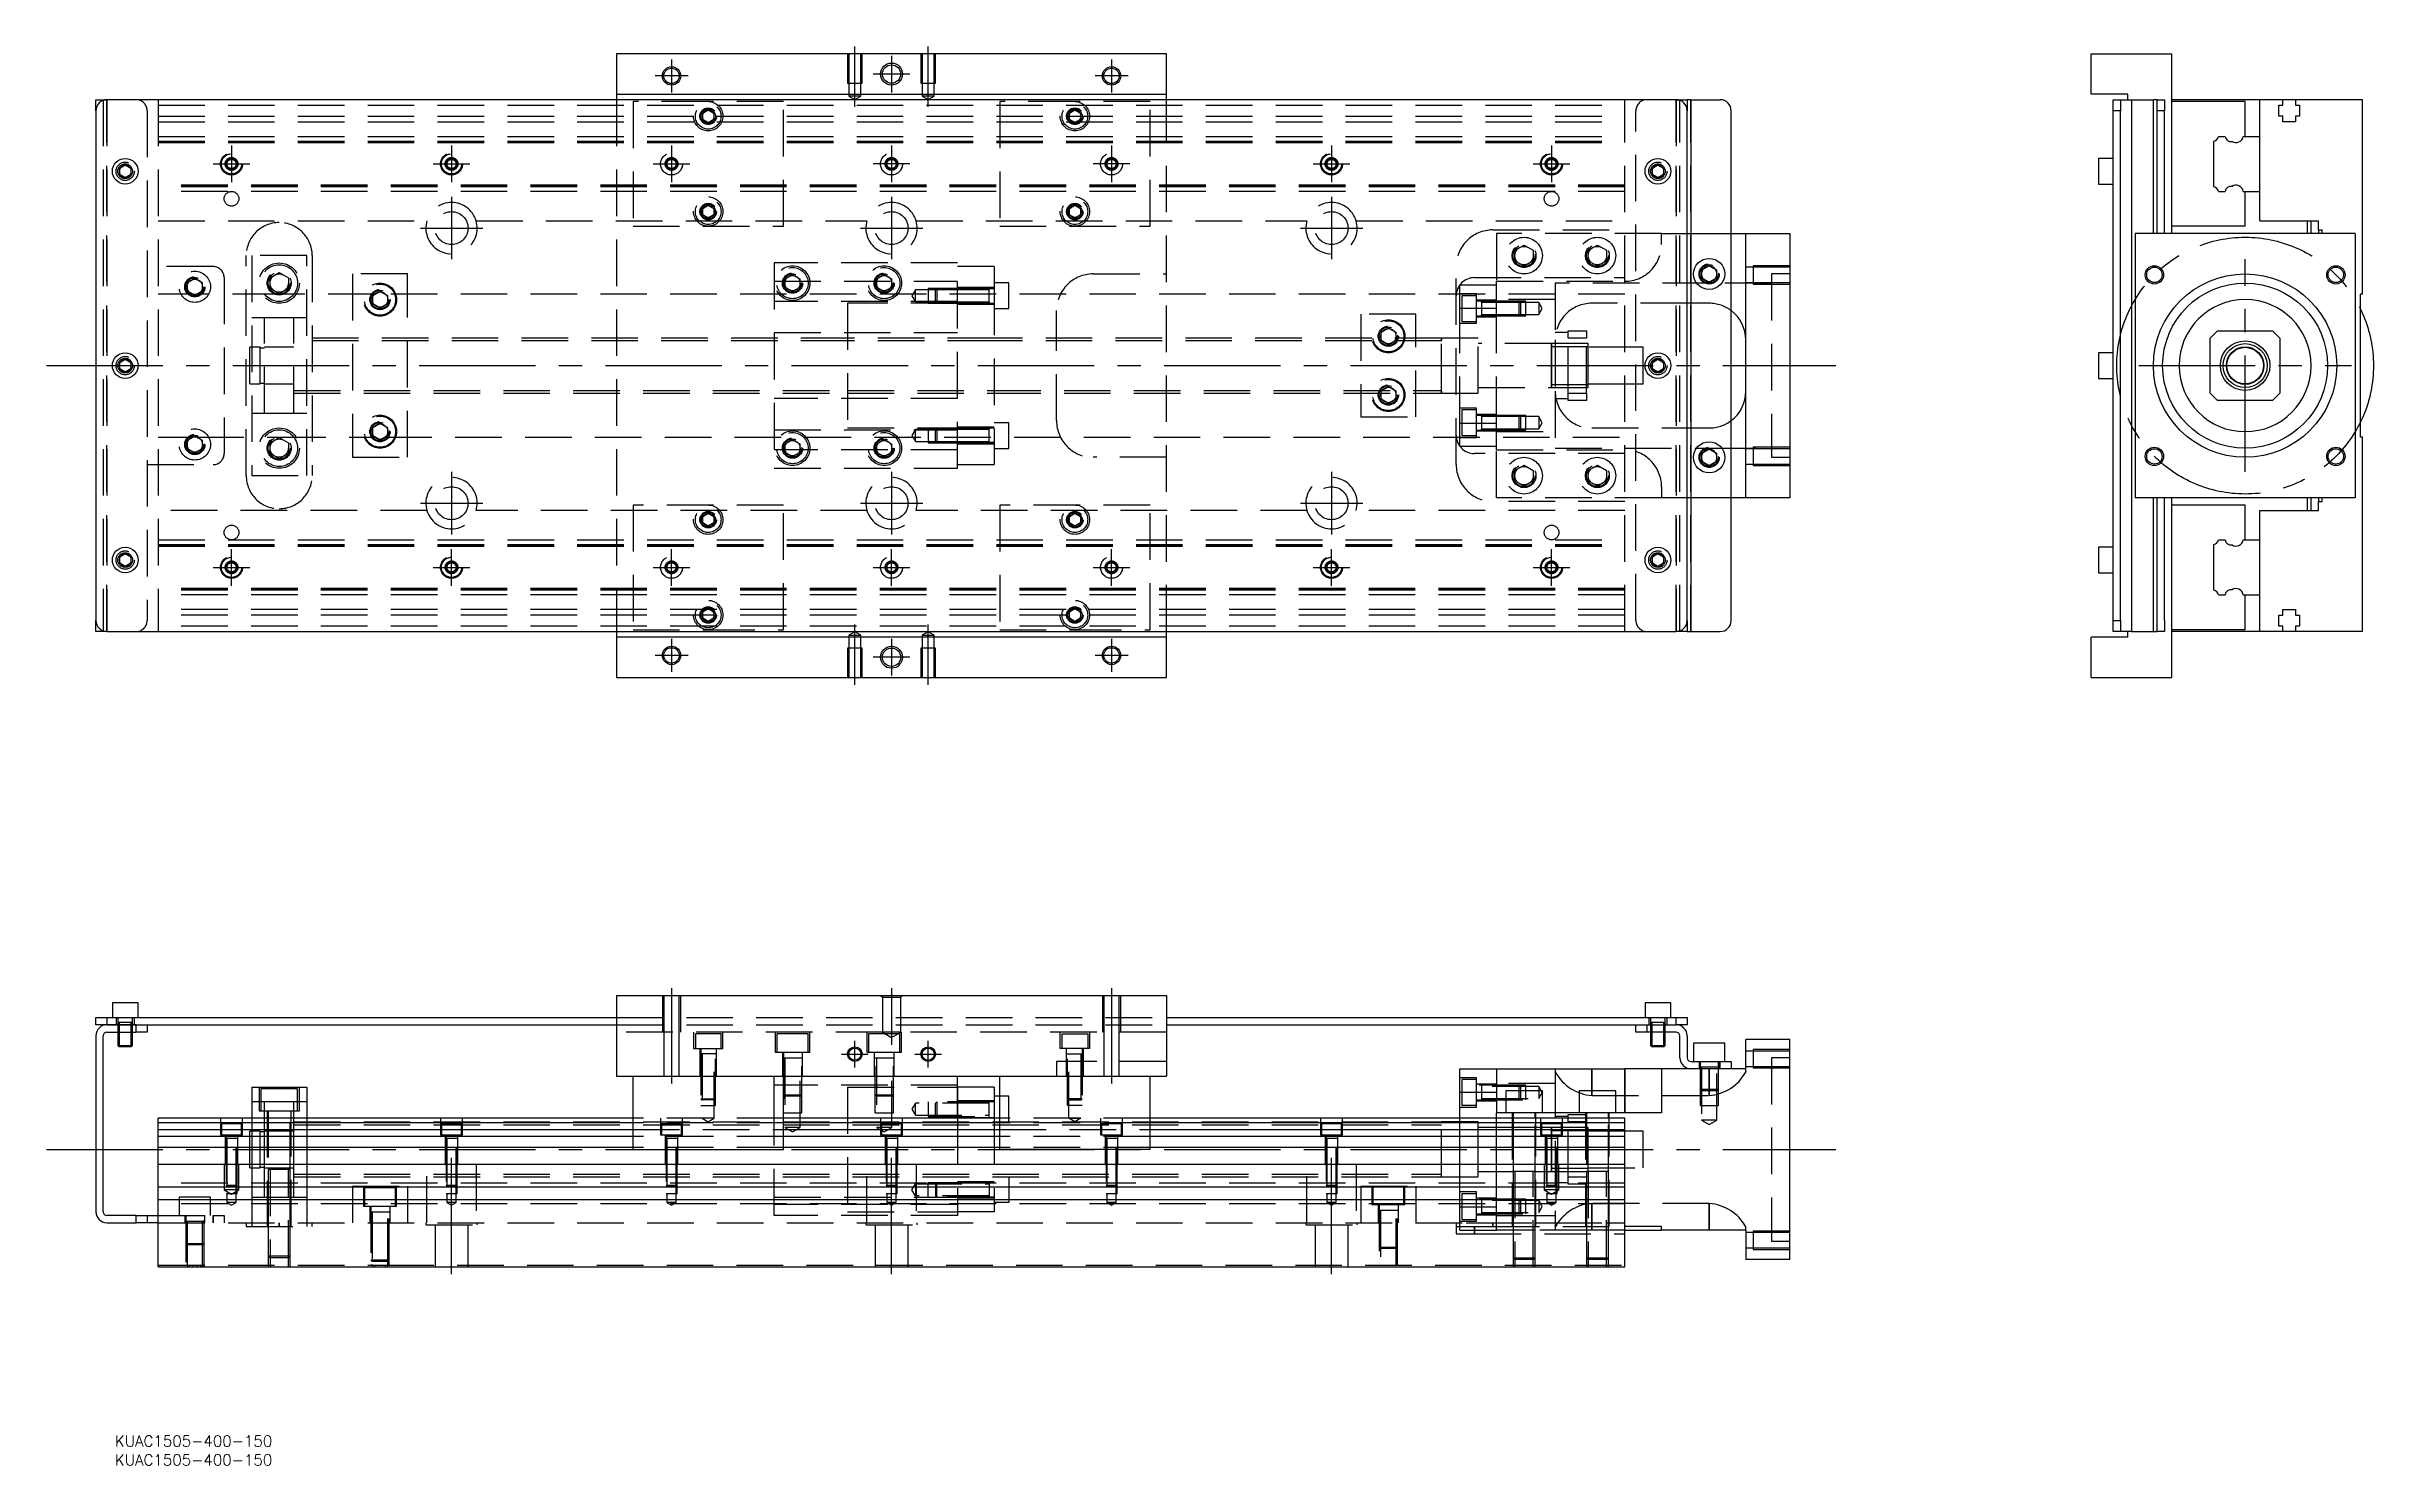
# Model space of a CAD drawing. Extents: x -13 to 621, y -300 to 87.
import ezdxf

# ---------------------------------------------------------------- set-up
doc = ezdxf.new("R2010")
doc.units = 0
doc.linetypes.add('CENTER', pattern=[50.8, 31.75, -6.35, 6.35, -6.35])
doc.linetypes.add('DASHED', pattern=[19.05, 12.7, -6.35])
doc.layers.get('0').update_dxf_attribs({"linetype": 'CONTINUOUS'})
doc.layers.add('CENTER', color=1, linetype='CENTER')
doc.styles.get("Standard").update_dxf_attribs({"font": 'txt.shx', "height": 3, "bigfont": 'bigfont.shx'})

# ---------------------------------------------------------------- blocks, each defined once
blk = doc.blocks.new('*U2')
at = {"color": 7, "linetype": 'CONTINUOUS'}
blk.add_text('KUAC1505-400-150', height=3, dxfattribs=at).set_placement((5.17, -299.87))
blk = doc.blocks.new('*U3')
at = {"color": 7, "linetype": 'CONTINUOUS'}
blk.add_text('KUAC1505-400-150', height=3, dxfattribs=at).set_placement((5.17, -294.72))

msp = doc.modelspace()

# ---------------------------------------------------------------- linework, layer by layer
at = {"color": 7, "linetype": 'CONTINUOUS'}
for p, q in [((142, 85), (142, 74)), ((292, 85), (142, 85)), ((292, 74), (292, 85)), ((544.16, 74), (544.16, 85)), ((544.16, 85), (566.16, 85)), ((566.16, 36), (566.16, 85)), ((0, 69.5), (0, 72.5)), ((0, 72.5), (3, 72.5)), ((431, 72.5), (3, 72.5)), ((142, 74), (292, 74)), ((142, 74), (142, 72.5)), ((292, 72.5), (292, 74)), ((431, 72.5), (434, 72.5)), ((434, 72.5), (434, 69.5)), ((435, 72.5), (434, 72.5)), ((435, 72.5), (435, -72.5)), ((435, 72.5), (443, 72.5)), ((554.16, 74), (544.16, 74)), ((550.16, 72.5), (552.16, 72.5)), ((550.16, 69.5), (550.16, 72.5)), ((552.16, 72.5), (555.16, 72.5)), ((552.16, 72.5), (552.16, 69.5)), ((554.16, 72.5), (554.16, 74)), ((555.16, 72.5), (555.16, -72.5)), ((555.16, 72.5), (561.16, 72.5)), ((561.16, 36), (561.16, 72.5)), ((562.16, 72.5), (561.16, 72.5)), ((562.16, 72.5), (564.16, 72.5)), ((562.16, 69.5), (562.16, 72.5)), ((564.16, 72.5), (564.16, 69.5)), ((590.16, 72.5), (566.16, 72.5)), ((586.16, 72), (566.16, 72)), ((586.16, 62.5), (586.16, 72)), ((596.46, 72.5), (590.16, 72.5)), ((590.16, 62.5), (590.16, 72.5)), ((595.31, 71), (596.46, 71)), ((595.31, 68), (595.31, 71)), ((599.86, 72.5), (596.46, 72.5)), ((596.46, 71), (596.46, 72.5)), ((599.86, 72.5), (599.86, 71)), ((618.16, 72.5), (599.86, 72.5)), ((599.86, 71), (601.01, 71)), ((601.01, 71), (601.01, 68)), ((618.16, 19.5), (618.16, 72.5)), ((0, 69.5), (0, -69.5)), ((434, -69.5), (434, 69.5)), ((446, -69.5), (446, 69.5)), ((552.16, 69.5), (550.16, 69.5)), ((550.16, -69.5), (550.16, 69.5)), ((552.16, -69.5), (552.16, 69.5)), ((564.16, 69.5), (562.16, 69.5)), ((562.16, 36), (562.16, 69.5)), ((564.16, 36), (564.16, 69.5)), ((596.46, 68), (595.31, 68)), ((596.46, 66.5), (596.46, 68)), ((599.86, 66.5), (596.46, 66.5)), ((599.86, 68), (599.86, 66.5)), ((601.01, 68), (599.86, 68)), ((577.66, 48.752272), (577.66, 61.247728)), ((578.912272, 62.5), (580.68668, 62.5)), ((585.637372, 62.5), (590.16, 62.5)), ((590.16, 47.5), (590.16, 62.5)), ((590.16, 47.5), (590.16, 62.5)), ((6.5, 53.866026), (8, 54.73205)), ((6.5, 52.133974), (6.5, 53.866026)), ((8, 51.26795), (6.5, 52.133974)), ((8, 54.73205), (9.5, 53.866026)), ((9.5, 52.133974), (8, 51.26795)), ((9.5, 53.866026), (9.5, 52.133974)), ((424.5, 53.866026), (426, 54.73205)), ((424.5, 52.133974), (424.5, 53.866026)), ((426, 51.26795), (424.5, 52.133974)), ((426, 54.73205), (427.5, 53.866026)), ((427.5, 52.133974), (426, 51.26795)), ((427.5, 53.866026), (427.5, 52.133974)), ((546.16, 56.5), (546.16, 53)), ((550.16, 56.5), (546.16, 56.5)), ((546.16, 53), (546.16, 49.5)), ((546.16, 49.5), (550.16, 49.5)), ((578.912272, 47.5), (580.68668, 47.5)), ((585.637372, 47.5), (590.16, 47.5)), ((586.16, 38), (586.16, 47.5)), ((590.16, 39.5), (590.16, 47.5)), ((590.16, 39.5), (606.16, 39.5)), ((603.16, 36), (603.16, 39.5)), ((604.16, 36), (604.16, 39.5)), ((606.16, 37), (606.16, 39.5)), ((446, 36), (450, 36)), ((450, -36), (450, 36)), ((450, 36), (462, 36)), ((462, 36), (462, -36)), ((616.16, 36), (556.16, 36)), ((556.16, 36), (556.16, -36)), ((586.16, 38), (566.16, 38)), ((606.16, 37), (607.16, 37)), ((606.16, 37), (606.16, 36)), ((607.16, 36), (607.16, 37)), ((616.16, 36), (616.16, -36)), ((438, 26.1547), (440, 27.309402)), ((438, 23.8453), (438, 26.1547)), ((440, 27.309402), (442, 26.1547)), ((442, 26.1547), (442, 23.8453)), ((440, 22.690598), (438, 23.8453)), ((442, 23.8453), (440, 22.690598)), ((617.66, -19.5), (617.66, 19.5)), ((618.16, 19.5), (617.66, 19.5)), ((578.66, 9.5), (576.66, 7.5)), ((576.66, -7.5), (576.66, 7.5)), ((578.66, 9.5), (593.66, 9.5)), ((595.66, 7.5), (593.66, 9.5)), ((595.66, 7.5), (595.66, -7.5)), ((6.5, 0.866026), (8, 1.73205)), ((6.5, -0.866026), (6.5, 0.866026)), ((8, 1.73205), (9.5, 0.866026)), ((9.5, 0.866026), (9.5, -0.866026)), ((424.5, 0.866026), (426, 1.73205)), ((424.5, -0.866026), (424.5, 0.866026)), ((426, 1.73205), (427.5, 0.866026)), ((427.5, 0.866026), (427.5, -0.866026)), ((546.16, 3.5), (546.16, 0)), ((550.16, 3.5), (546.16, 3.5)), ((546.16, 0), (546.16, -3.5)), ((8, -1.73205), (6.5, -0.866026)), ((9.5, -0.866026), (8, -1.73205)), ((426, -1.73205), (424.5, -0.866026)), ((427.5, -0.866026), (426, -1.73205)), ((546.16, -3.5), (550.16, -3.5)), ((576.66, -7.5), (578.66, -9.5)), ((593.66, -9.5), (578.66, -9.5)), ((593.66, -9.5), (595.66, -7.5)), ((438, -23.8453), (440, -22.690598)), ((438, -26.1547), (438, -23.8453)), ((440, -22.690598), (442, -23.8453)), ((442, -23.8453), (442, -26.1547)), ((618.16, -19.5), (617.66, -19.5)), ((618.16, -72.5), (618.16, -19.5)), ((440, -27.309402), (438, -26.1547)), ((442, -26.1547), (440, -27.309402)), ((450, -36), (446, -36)), ((462, -36), (450, -36)), ((616.16, -36), (556.16, -36)), ((561.16, -72.5), (561.16, -36)), ((562.16, -69.5), (562.16, -36)), ((564.16, -69.5), (564.16, -36)), ((566.16, -85), (566.16, -36)), ((586.16, -38), (566.16, -38)), ((586.16, -47.5), (586.16, -38)), ((603.16, -39.5), (603.16, -36)), ((604.16, -39.5), (604.16, -36)), ((606.16, -36), (606.16, -37)), ((606.16, -37), (607.16, -37)), ((606.16, -39.5), (606.16, -37)), ((607.16, -37), (607.16, -36)), ((590.16, -39.5), (606.16, -39.5)), ((590.16, -47.5), (590.16, -39.5)), ((546.16, -49.5), (546.16, -53)), ((550.16, -49.5), (546.16, -49.5)), ((577.66, -61.247728), (577.66, -48.752272)), ((578.912272, -47.5), (580.68668, -47.5)), ((585.637372, -47.5), (590.16, -47.5)), ((590.16, -62.5), (590.16, -47.5)), ((590.16, -62.5), (590.16, -47.5)), ((6.5, -52.133974), (8, -51.26795)), ((6.5, -53.866026), (6.5, -52.133974)), ((8, -54.73205), (6.5, -53.866026)), ((8, -51.26795), (9.5, -52.133974)), ((9.5, -53.866026), (8, -54.73205)), ((9.5, -52.133974), (9.5, -53.866026)), ((424.5, -52.133974), (426, -51.26795)), ((424.5, -53.866026), (424.5, -52.133974)), ((426, -54.73205), (424.5, -53.866026)), ((426, -51.26795), (427.5, -52.133974)), ((427.5, -53.866026), (426, -54.73205)), ((427.5, -52.133974), (427.5, -53.866026)), ((546.16, -53), (546.16, -56.5)), ((546.16, -56.5), (550.16, -56.5)), ((578.912272, -62.5), (580.68668, -62.5)), ((585.637372, -62.5), (590.16, -62.5)), ((586.16, -72), (586.16, -62.5)), ((590.16, -72.5), (590.16, -62.5)), ((0, -72.5), (0, -69.5)), ((434, -69.5), (434, -72.5)), ((550.16, -69.5), (552.16, -69.5)), ((550.16, -72.5), (550.16, -69.5)), ((552.16, -69.5), (552.16, -72.5)), ((562.16, -72.5), (562.16, -69.5)), ((564.16, -69.5), (564.16, -72.5)), ((595.31, -71), (595.31, -68)), ((595.31, -68), (596.46, -68)), ((596.46, -66.5), (599.86, -66.5)), ((596.46, -68), (596.46, -66.5)), ((599.86, -66.5), (599.86, -68)), ((599.86, -68), (601.01, -68)), ((601.01, -68), (601.01, -71)), ((3, -72.5), (0, -72.5)), ((3, -72.5), (431, -72.5)), ((142, -72.5), (142, -74)), ((142, -74), (142, -85)), ((292, -74), (142, -74)), ((292, -74), (292, -72.5)), ((292, -85), (292, -74)), ((434, -72.5), (431, -72.5)), ((434, -72.5), (435, -72.5)), ((435, -72.5), (443, -72.5)), ((544.16, -85), (544.16, -74)), ((554.16, -74), (544.16, -74)), ((552.16, -72.5), (550.16, -72.5)), ((555.16, -72.5), (552.16, -72.5)), ((554.16, -74), (554.16, -72.5)), ((555.16, -72.5), (561.16, -72.5)), ((561.16, -72.5), (562.16, -72.5)), ((564.16, -72.5), (562.16, -72.5)), ((586.16, -72), (566.16, -72)), ((590.16, -72.5), (566.16, -72.5)), ((596.46, -72.5), (590.16, -72.5)), ((596.46, -71), (595.31, -71)), ((596.46, -72.5), (596.46, -71)), ((599.86, -72.5), (596.46, -72.5)), ((601.01, -71), (599.86, -71)), ((599.86, -71), (599.86, -72.5)), ((618.16, -72.5), (599.86, -72.5)), ((142, -85), (292, -85)), ((544.16, -85), (566.16, -85)), ((11.5, -173.72), (4.5, -173.72)), ((4.5, -173.72), (4.5, -177.72)), ((11.5, -177.72), (11.5, -173.72)), ((142, -171.72), (142, -193.72)), ((142, -171.72), (292, -171.72)), ((292, -171.72), (292, -193.72)), ((429.5, -173.72), (422.5, -173.72)), ((422.5, -173.72), (422.5, -177.72)), ((429.5, -177.72), (429.5, -173.72)), ((0, -179.72), (0, -177.72)), ((0, -177.72), (3, -177.72)), ((3, -179.72), (0, -179.72)), ((0, -182.72), (0, -230.72)), ((2, -230.72), (2, -182.72)), ((3, -177.72), (3, -179.72)), ((3, -177.72), (142, -177.72)), ((3, -179.72), (11, -179.72)), ((11, -179.72), (3, -179.72)), ((3, -181.72), (11, -181.72)), ((6, -181.72), (6, -185.37)), ((6.35, -181.72), (6.35, -185.72)), ((9.65, -185.72), (9.65, -181.72)), ((10, -185.37), (10, -181.72)), ((11, -179.72), (142, -179.72)), ((11, -181.72), (11, -179.72)), ((14, -181.72), (11, -181.72)), ((14, -179.72), (14, -181.72)), ((292, -177.72), (431, -177.72)), ((292, -179.72), (423, -179.72)), ((420, -181.72), (420, -179.72)), ((423, -181.72), (420, -181.72)), ((423, -179.72), (423, -181.72)), ((423, -179.72), (431, -179.72)), ((423, -179.72), (431, -179.72)), ((431, -181.72), (423, -181.72)), ((424, -181.72), (424, -185.37)), ((424.35, -181.72), (424.35, -185.72)), ((427.65, -185.72), (427.65, -181.72)), ((428, -185.37), (428, -181.72)), ((431, -179.72), (431, -177.72)), ((431, -177.72), (434, -177.72)), ((434, -179.72), (431, -179.72)), ((432, -188.72), (432, -182.72)), ((434, -177.72), (434, -179.72)), ((434, -182.72), (434, -188.72)), ((450, -191.72), (450, -183.72)), ((462, -183.72), (450, -183.72)), ((462, -243.72), (462, -183.72)), ((6, -185.37), (10, -185.37)), ((6, -185.37), (6.35, -185.72)), ((9.65, -185.72), (6.35, -185.72)), ((9.65, -185.72), (10, -185.37)), ((424, -185.37), (428, -185.37)), ((424, -185.37), (424.35, -185.72)), ((427.65, -185.72), (424.35, -185.72)), ((427.65, -185.72), (428, -185.37)), ((435, -189.72), (443, -189.72)), ((444.25, -184.72), (435.75, -184.72)), ((435.75, -184.72), (435.75, -189.72)), ((443, -191.72), (443, -189.72)), ((443, -189.72), (446, -189.72)), ((444.25, -189.72), (444.25, -184.72)), ((446, -189.72), (446, -191.72)), ((42.5, -196.72), (42.5, -205.22)), ((42.5, -196.72), (57.5, -196.72)), ((57.5, -196.72), (57.5, -205.22)), ((142, -193.72), (292, -193.72)), ((146.5, -213.72), (146.5, -193.72)), ((187.5, -213.72), (187.5, -193.72)), ((235, -205.22), (235, -193.72)), ((245, -196.72), (235, -196.72)), ((235, -196.72), (235, -205.22)), ((245, -196.72), (245, -205.22)), ((246.5, -213.72), (246.5, -193.72)), ((287.5, -213.72), (287.5, -193.72)), ((372, -191.72), (382, -191.72)), ((372, -198.067524), (372, -191.72)), ((382, -191.72), (382, -203.72)), ((382, -191.72), (417, -191.72)), ((417, -203.72), (417, -191.72)), ((427, -191.72), (417, -191.72)), ((435, -191.72), (427, -191.72)), ((427, -191.72), (427, -203.72)), ((443, -191.72), (435, -191.72)), ((446, -191.72), (443, -191.72)), ((450, -191.72), (446, -191.72)), ((246.5, -199.22), (245, -199.22)), ((372, -198.067524), (382, -198.067524)), ((372, -205.22), (372, -198.067524)), ((394.5, -197.72), (384.5, -197.72)), ((384.5, -197.72), (384.5, -203.72)), ((394.5, -203.72), (394.5, -197.72)), ((414.5, -197.72), (404.5, -197.72)), ((404.5, -197.72), (404.5, -203.72)), ((414.5, -203.72), (414.5, -197.72)), ((146.5, -205.22), (17, -205.22)), ((17, -245.72), (17, -205.22)), ((146.5, -206.472272), (17, -206.472272)), ((17, -208.24668), (146.5, -208.24668)), ((246.5, -205.22), (187.5, -205.22)), ((246.5, -206.472272), (187.5, -206.472272)), ((187.5, -208.24668), (246.5, -208.24668)), ((417, -205.22), (287.5, -205.22)), ((417, -206.472272), (287.5, -206.472272)), ((287.5, -208.24668), (417, -208.24668)), ((382, -205.22), (382, -203.72)), ((427, -203.72), (382, -203.72)), ((397, -213.72), (397, -207.719994)), ((397, -219.720006), (397, -207.719994)), ((397, -208.595), (397, -209.72)), ((398, -208.595), (397, -208.595)), ((399.75, -208.595), (398, -208.595)), ((401.5, -208.595), (399.75, -208.595)), ((406.5, -208.595), (401.5, -208.595)), ((407, -208.595), (406.5, -208.595)), ((417, -245.72), (417, -205.22)), ((146.5, -210.143076), (17, -210.143076)), ((146.5, -213.197372), (17, -213.197372)), ((146.5, -213.72), (187.5, -213.72)), ((246.5, -210.143076), (187.5, -210.143076)), ((246.5, -213.197372), (187.5, -213.197372)), ((287.5, -213.72), (246.5, -213.72)), ((417, -210.143076), (287.5, -210.143076)), ((417, -213.197372), (287.5, -213.197372)), ((397, -210.719788), (397, -218.845)), ((17, -217.72), (417, -217.72)), ((397, -219.720006), (397, -218.845)), ((397, -218.845), (407, -218.845)), ((412.500006, -219.72), (406.499994, -219.72)), ((412.500006, -219.72), (406.499994, -219.72)), ((417, -224.02), (17, -224.02)), ((417, -227.42), (17, -227.42)), ((11, -231.72), (3, -231.72)), ((3, -233.72), (11, -233.72)), ((11, -233.72), (11, -231.72)), ((11, -231.72), (14, -231.72)), ((14, -233.72), (11, -233.72)), ((14, -231.72), (14, -233.72)), ((14, -231.72), (17, -231.72)), ((17, -233.72), (14, -233.72)), ((427, -234.72), (417, -234.72)), ((427, -235.72), (427, -234.72)), ((417, -235.72), (427, -235.72)), ((450, -235.72), (427, -235.72)), ((450, -235.72), (450, -243.72)), ((17, -245.72), (417, -245.72)), ((462, -243.72), (450, -243.72))]:
    msp.add_line(p, q, dxfattribs=at)
at = {"color": 3, "linetype": 'DASHED'}
for p, q in [((205.000006, 85), (205.000006, 77)), ((205.35, 85), (205.35, 77)), ((208.65, 77), (208.65, 85)), ((208.999994, 77), (208.999994, 85)), ((225.000006, 85), (225.000006, 77)), ((225.35, 85), (225.35, 77)), ((228.65, 77), (228.65, 85)), ((228.999994, 77), (228.999994, 85)), ((205.000006, 77), (208.999994, 77)), ((205.35, 77), (205.35, 73.5)), ((208.65, 73.5), (208.65, 77)), ((225.000006, 77), (228.999994, 77)), ((225.35, 77), (225.35, 73.5)), ((228.65, 73.5), (228.65, 77)), ((2, 72.5), (2, -72.5)), ((3, 72.5), (3, -72.5)), ((3, -72.5), (3, 72.5)), ((3, 72.5), (3, -72.5)), ((3, -72.5), (3, 72.5)), ((17, 72.5), (17, -72.5)), ((17, 71), (417, 71)), ((142, 72.5), (142, -72.5)), ((146.5, 72), (146.5, 38)), ((167, 72), (146.5, 72)), ((187.5, 72), (167, 72)), ((187.5, 38), (187.5, 72)), ((208.65, 73.5), (205.35, 73.5)), ((205.35, 73.5), (207, 72.547372)), ((207, 72.547372), (208.65, 73.5)), ((228.65, 73.5), (225.35, 73.5)), ((225.35, 73.5), (227, 72.547372)), ((227, 72.547372), (228.65, 73.5)), ((267, 72), (246.5, 72)), ((246.5, 72), (246.5, 38)), ((287.5, 72), (267, 72)), ((287.5, 38), (287.5, 72)), ((292, -72.5), (292, 72.5)), ((417, -72.5), (417, 72.5)), ((431, -72.5), (431, 72.5)), ((431, 72.5), (431, -72.5)), ((432, -72.5), (432, 72.5)), ((435, -72.5), (435, 72.5)), ((14, 69.5), (14, -69.5)), ((17, 68), (417, 68)), ((17, 66.5), (417, 66.5)), ((165, 68), (165.023172, 68.30356)), ((165.5, 68.866026), (167, 69.73205)), ((165.5, 67.133974), (165.5, 68.866026)), ((167, 66.26795), (165.5, 67.133974)), ((167, 69.73205), (168.5, 68.866026)), ((168.5, 67.133974), (167, 66.26795)), ((168.5, 68.866026), (168.5, 67.133974)), ((265.5, 68.866026), (267, 69.73205)), ((265.5, 67.133974), (265.5, 68.866026)), ((267, 66.26795), (265.5, 67.133974)), ((267, 69.73205), (268.5, 68.866026)), ((268.5, 67.133974), (267, 66.26795)), ((268.5, 68.866026), (268.5, 67.133974)), ((268.973226, 68.326156), (269, 68)), ((420, -69.5), (420, 69.5)), ((17, 62.5), (417, 62.5)), ((17, 61.247728), (417, 61.247728)), ((17, 61.1147), (417, 61.1147)), ((17, 61.1), (417, 61.1)), ((17, 60.8), (417, 60.8)), ((9.973226, 53.326156), (10, 53)), ((35.5, 55), (35.52041, 55.24661)), ((35.75, 55.721688), (37, 56.443376)), ((35.75, 54.278312), (35.75, 55.721688)), ((37, 53.556624), (35.75, 54.278312)), ((37, 56.443376), (38.25, 55.721688)), ((38.25, 54.278312), (37, 53.556624)), ((38.25, 55.721688), (38.25, 54.278312)), ((95.5, 55), (95.52041, 55.24661)), ((95.75, 55.721688), (97, 56.443376)), ((95.75, 54.278312), (95.75, 55.721688)), ((97, 53.556624), (95.75, 54.278312)), ((97, 56.443376), (98.25, 55.721688)), ((98.25, 54.278312), (97, 53.556624)), ((98.25, 55.721688), (98.25, 54.278312)), ((335.75, 55.721688), (337, 56.443376)), ((335.75, 54.278312), (335.75, 55.721688)), ((337, 53.556624), (335.75, 54.278312)), ((337, 56.443376), (338.25, 55.721688)), ((338.25, 54.278312), (337, 53.556624)), ((338.25, 55.721688), (338.25, 54.278312)), ((338.477374, 55.25955), (338.5, 55)), ((395.75, 55.721688), (397, 56.443376)), ((395.75, 54.278312), (395.75, 55.721688)), ((397, 53.556624), (395.75, 54.278312)), ((397, 56.443376), (398.25, 55.721688)), ((398.25, 54.278312), (397, 53.556624)), ((398.25, 55.721688), (398.25, 54.278312)), ((398.477374, 55.25955), (398.5, 55)), ((424, 53), (424.030168, 53.346066)), ((417, 49.2), (17, 49.2)), ((417, 48.9), (17, 48.9)), ((417, 48.8853), (17, 48.8853)), ((417, 48.752272), (17, 48.752272)), ((417, 47.5), (17, 47.5)), ((17, 39.5), (90.291796, 39.5)), ((103.708204, 39.5), (210.291796, 39.5)), ((165.5, 42.866026), (167, 43.73205)), ((165.5, 41.133974), (165.5, 42.866026)), ((167, 40.26795), (165.5, 41.133974)), ((167, 43.73205), (168.5, 42.866026)), ((168.5, 41.133974), (167, 40.26795)), ((168.5, 42.866026), (168.5, 41.133974)), ((168.973226, 42.326156), (169, 42)), ((223.708204, 39.5), (330.291796, 39.5)), ((265.5, 42.866026), (267, 43.73205)), ((265.5, 41.133974), (265.5, 42.866026)), ((267, 40.26795), (265.5, 41.133974)), ((267, 43.73205), (268.5, 42.866026)), ((268.5, 41.133974), (267, 40.26795)), ((268.5, 42.866026), (268.5, 41.133974)), ((268.973226, 42.326156), (269, 42)), ((343.708204, 39.5), (417, 39.5)), ((146.5, 38), (187.5, 38)), ((246.5, 38), (287.5, 38)), ((381, 37), (417, 37)), ((382, 36), (382, 23)), ((427, 36), (382, 36)), ((387, 31.443376), (389.5, 32.886752)), ((389.5, 32.886752), (392, 31.443376)), ((407, 31.443376), (409.5, 32.886752)), ((409.5, 32.886752), (412, 31.443376)), ((427, 33), (427, 36)), ((427, 36), (434, 36)), ((434, 36), (446, 36)), ((32, 27), (14, 27)), ((41, -30), (41, 30)), ((57.5, 30), (42.5, 30)), ((42.5, 30), (42.5, -30)), ((47.5, 23.943376), (50, 25.386752)), ((50, 25.386752), (52.5, 23.943376)), ((57.5, -30), (57.5, 30)), ((59, 30), (59, -30)), ((185, 28), (185, -28)), ((235, 28), (185, 28)), ((235, -28), (235, 28)), ((245, 27), (235, 27)), ((245, 27), (245, 20.976176)), ((371, -27), (371, 27)), ((387, 28.556624), (387, 31.443376)), ((389.5, 27.113248), (387, 28.556624)), ((392, 28.556624), (389.5, 27.113248)), ((392, 31.443376), (392, 28.556624)), ((392.477798, 30.364306), (392.5, 30)), ((406.5, 30), (406.520026, 30.346056)), ((407, 28.556624), (407, 31.443376)), ((409.5, 27.113248), (407, 28.556624)), ((412, 28.556624), (409.5, 27.113248)), ((412, 31.443376), (412, 28.556624)), ((452, 26.848738), (450, 26.848738)), ((452, 27.248732), (452, 22.248742)), ((462, 27.248732), (452, 27.248732)), ((462, 26.848738), (452, 26.848738)), ((26.359688, 19.5), (17, 19.5)), ((24.5, 21.5), (24.534018, 21.911016)), ((25, 22.6547), (27, 23.809402)), ((25, 20.3453), (25, 22.6547)), ((27, 19.190598), (25, 20.3453)), ((27, 23.809402), (29, 22.6547)), ((29, 20.3453), (27, 19.190598)), ((50, 19.5), (27.640312, 19.5)), ((29, 22.6547), (29, 20.3453)), ((35, 24), (35, -24)), ((47, 22.5), (47.020026, 22.846056)), ((47.5, 21.056624), (47.5, 23.943376)), ((50, 19.613248), (47.5, 21.056624)), ((52.5, 21.056624), (50, 19.613248)), ((76.030306, 19.5), (50, 19.5)), ((52.5, 23.943376), (52.5, 21.056624)), ((70, 25), (70, -25)), ((85, 25), (70, 25)), ((75.5, 19.1547), (77.5, 20.309402)), ((75.5, 16.8453), (75.5, 19.1547)), ((77.5, 20.309402), (79.5, 19.1547)), ((417, 19.5), (78.969694, 19.5)), ((79.5, 19.1547), (79.5, 16.8453)), ((85, -25), (85, 25)), ((185, 23), (235, 23)), ((188, 23.6547), (190, 24.809402)), ((188, 21.3453), (188, 23.6547)), ((190, 20.190598), (188, 21.3453)), ((190, 24.809402), (192, 23.6547)), ((192, 21.3453), (190, 20.190598)), ((192, 23.6547), (192, 21.3453)), ((192.483582, 22.786038), (192.5, 22.5)), ((213, 23.6547), (215, 24.809402)), ((213, 21.3453), (213, 23.6547)), ((215, 20.190598), (213, 21.3453)), ((215, 24.809402), (217, 23.6547)), ((217, 21.3453), (215, 20.190598)), ((217, 23.6547), (217, 21.3453)), ((217.483582, 22.786038), (217.5, 22.5)), ((223.5, 20.702558), (222.547372, 19.052558)), ((222.547372, 19.052558), (223.5, 17.402558)), ((223.5, 17.402558), (223.5, 20.702558)), ((227, 20.702558), (223.5, 20.702558)), ((227, 21.052554), (227, 17.052564)), ((229.35, 21.052554), (227, 21.052554)), ((229, 20.702558), (227, 20.702558)), ((229.35, 21.052558), (229, 20.702558)), ((229, 17.402558), (229, 20.702558)), ((235, 20.702558), (229, 20.702558)), ((235, 20.702558), (229, 20.702558)), ((229.35, 21.052558), (229.35, 17.052558)), ((235, 21.052556), (229.35, 21.052558)), ((235, 21.052554), (229.35, 21.052554)), ((245, 21.302558), (235, 21.302558)), ((243.605, 21.052558), (235, 21.052556)), ((245, 20.976176), (235, 20.976176)), ((243.6, 20.702558), (235, 20.702558)), ((245, 21.052558), (243.595, 21.052558)), ((243.6, 17.052554), (243.6, 21.052564)), ((243.6, 17.052554), (243.6, 21.052564)), ((243.6, 20.702558), (243.6, 21.052564)), ((243.6, 20.836098), (243.6, 21.052558)), ((243.6, 21.052558), (243.6, 20.835892)), ((249, 22.552558), (245, 22.552558)), ((245, 20.976176), (245, -20.976176)), ((249, 15.552558), (249, 22.552558)), ((272, 25), (292, 25)), ((372, 15.652476), (372, 22)), ((372, 22), (382, 22)), ((376.5, 19.55635), (372, 19.55635)), ((372.5, 19.05635), (372.5, 12.05635)), ((376.5, 19.05635), (372.5, 19.05635)), ((376, 24), (417, 24)), ((376.5, 11.55635), (376.5, 19.55635)), ((382, 15.652476), (382, 23)), ((382, 23), (417, 23)), ((382, 15.652476), (382, 22)), ((398, 22.5), (398, 7)), ((440, 22.5), (398, 22.5)), ((457, 22.5), (440, 22.5)), ((442.483582, 25.286038), (442.5, 25)), ((450, 22.648738), (452, 22.648738)), ((452, 22.648738), (462, 22.648738)), ((452, 22.248742), (462, 22.248742)), ((457, 25), (457, -25)), ((462, 25), (457, 25)), ((46, 13), (42.5, 13)), ((46, -13), (46, 13)), ((54, 13), (46, 13)), ((54, 13), (46, 13)), ((54, -13), (54, 13)), ((57.5, 13), (54, 13)), ((75, 18), (75.034018, 18.411016)), ((77.5, 15.690598), (75.5, 16.8453)), ((79.5, 16.8453), (77.5, 15.690598)), ((235, 17.5), (185, 17.5)), ((205, 17), (205, -17)), ((235, 17), (205, 17)), ((223.5, 17.402558), (227, 17.402558)), ((227, 17.402558), (229, 17.402558)), ((227, 17.052564), (229.35, 17.052564)), ((229, 17.402558), (235, 17.402558)), ((229, 17.402558), (229.35, 17.052558)), ((229, 17.402558), (235, 17.402558)), ((229.35, 17.052564), (235, 17.052564)), ((229.35, 17.052558), (235, 17.052562)), ((235, 17.402558), (243.6, 17.402558)), ((235, 17.052562), (243.605, 17.052558)), ((235, 16.802558), (245, 16.802558)), ((243.595, 17.052558), (245, 17.052558)), ((243.6, 17.052554), (243.6, 17.402558)), ((243.6, 17.269268), (243.6, 17.052558)), ((243.6, 17.052558), (243.6, 17.26902)), ((245, 15.552558), (249, 15.552558)), ((262, -15), (262, 15)), ((360, 14), (345, 14)), ((345, 14), (345, -14)), ((360, -14), (360, 14)), ((372, -15.652476), (372, 15.652476)), ((372, 15.652476), (382, 15.652476)), ((382, 17.80635), (376.5, 17.80635)), ((377.905, 17.55635), (376.5, 17.55635)), ((376.5, 13.55635), (377.905, 13.55635)), ((376.5, 13.30635), (382, 13.30635)), ((382, 17.556346), (377.895, 17.55635)), ((377.895, 13.55635), (382, 13.556352)), ((377.9, 17.556354), (377.9, 13.556344)), ((377.9, 17.556354), (377.9, 13.556344)), ((377.9, 17.55635), (377.9, 17.339888)), ((377.9, 17.33964), (377.9, 17.55635)), ((382, 17.20635), (377.9, 17.20635)), ((377.9, 13.90635), (382, 13.90635)), ((377.9, 13.55635), (377.9, 13.773016)), ((377.9, 13.77281), (377.9, 13.55635)), ((398, 18), (382, 18)), ((398, 18), (382, 18)), ((388.15, 17.55635), (382, 17.556346)), ((388.15, 17.556344), (382, 17.556344)), ((388.5, 17.20635), (382, 17.20635)), ((388.5, 17.20635), (382, 17.20635)), ((382, -15.652476), (382, 15.652476)), ((382, -15.652476), (382, 15.652476)), ((382, 13.90635), (388.5, 13.90635)), ((382, 13.90635), (388.5, 13.90635)), ((382, 13.556354), (388.15, 13.556354)), ((382, 13.556352), (388.15, 13.55635)), ((388.15, 13.55635), (388.15, 17.55635)), ((388.5, 17.20635), (388.15, 17.55635)), ((390, 17.556344), (388.15, 17.556344)), ((388.15, 13.55635), (388.5, 13.90635)), ((388.15, 13.556354), (390, 13.556354)), ((388.5, 17.20635), (388.5, 13.90635)), ((390, 17.20635), (388.5, 17.20635)), ((388.5, 13.90635), (390, 13.90635)), ((390, 13.556354), (390, 17.556344)), ((393.5, 17.20635), (390, 17.20635)), ((390, 13.90635), (393.5, 13.90635)), ((393.5, 17.20635), (393.5, 13.90635)), ((394.452628, 15.55635), (393.5, 17.20635)), ((393.5, 13.90635), (394.452628, 15.55635)), ((434, 17), (408, 17)), ((440, 17), (434, 17)), ((205, 7.5), (54, 7.5)), ((205, 6.75), (54, 6.75)), ((185, 9), (235, 9)), ((245, 7.5), (205, 7.5)), ((245, 7.499994), (205, 7.499994)), ((245, 6.75), (205, 6.75)), ((245, 6.75), (205, 6.75)), ((367.005, 7.5), (245, 7.5)), ((367, 6.75), (245, 6.75)), ((350.5, 9.1547), (352.5, 10.309402)), ((350.5, 6.8453), (350.5, 9.1547)), ((352.5, 5.690598), (350.5, 6.8453)), ((352.5, 10.309402), (354.5, 9.1547)), ((354.5, 6.8453), (352.5, 5.690598)), ((354.5, 9.1547), (354.5, 6.8453)), ((354.983582, 8.286038), (355, 8)), ((372, 7.5), (366.995, 7.5)), ((367, -7.500006), (367, 7.500006)), ((367, 6.75), (367, 7.500006)), ((367, 6.951128), (367, 7.5)), ((367, 7.5), (367, 6.951128)), ((367, -6.951128), (367, 6.951128)), ((367, -6.75), (367, 6.75)), ((372, 11.55635), (376.5, 11.55635)), ((377, 7.5), (372, 7.5)), ((377, 7.5), (372, 7.5)), ((372.5, 12.05635), (376.5, 12.05635)), ((377, -7.5), (377, 7.5)), ((377, -7.5), (377, 7.5)), ((401.5, 9), (398, 9)), ((398, 7), (398, -7)), ((401.5, 9.5), (406.5, 9.5)), ((401.5, 7.5), (401.5, 9.5)), ((401.5, -7.5), (401.5, 7.5)), ((406.5, 7.5), (401.5, 7.5)), ((406.5, 9.5), (406.5, 7.5)), ((406.5, -7.5), (406.5, 7.5)), ((9.973226, 0.326156), (10, 0)), ((42, -5), (42, 5)), ((44.85, 5), (42, 5)), ((44.85, -5), (44.85, 5)), ((46, 4.8), (44.85, 4.8)), ((54, 5), (46, 5)), ((54, 5), (46, 5)), ((397.005, 6), (377, 6)), ((396.995, 6), (377, 6)), ((406.5, 6), (396.995, 6)), ((397.005, 6), (396.995, 6)), ((397, -6.000006), (397, 6.000006)), ((397, 5.125), (397, 6.000006)), ((397, 5.325034), (397, 6)), ((397, 6), (397, -5.999164)), ((397, 5.125), (397, -5.125)), ((407, 5.125), (397, 5.125)), ((406.5, 6), (397.005, 6)), ((407, 6), (406.5, 6)), ((407, -6), (407, 6)), ((420, 5), (407, 5)), ((422, 5), (420, 5)), ((422, -5), (422, 5)), ((424, 0), (424.023172, 0.30356)), ((42, -5), (44.85, -5)), ((44.85, -4.8), (46, -4.8)), ((46, -5), (54, -5)), ((46, -5), (54, -5)), ((350.5, -6.8453), (352.5, -5.690598)), ((352.5, -5.690598), (354.5, -6.8453)), ((377, -6), (397.005, -6)), ((377, -6), (396.995, -6)), ((396.995, -6), (406.5, -6)), ((396.995, -6), (397.005, -6)), ((397, -6.000006), (397, -5.125)), ((397, -5.125), (407, -5.125)), ((397, -6), (397, -5.325218)), ((397, -5.999164), (397, -6)), ((397.005, -6), (406.5, -6)), ((406.5, -6), (407, -6)), ((407, -5), (420, -5)), ((420, -5), (422, -5)), ((54, -6.75), (205, -6.75)), ((54, -7.5), (205, -7.5)), ((235, -9), (185, -9)), ((205, -6.75), (245, -6.75)), ((205, -6.75), (245, -6.75)), ((205, -7.499994), (245, -7.499994)), ((205, -7.5), (245, -7.5)), ((245, -6.75), (367, -6.75)), ((245, -7.5), (367.005, -7.5)), ((350, -8), (350.018502, -7.696412)), ((350.5, -9.1547), (350.5, -6.8453)), ((352.5, -10.309402), (350.5, -9.1547)), ((354.5, -9.1547), (352.5, -10.309402)), ((354.5, -6.8453), (354.5, -9.1547)), ((366.995, -7.5), (372, -7.5)), ((367, -7.500006), (367, -6.75)), ((367, -7.5), (367, -6.951128)), ((367, -6.951128), (367, -7.5)), ((372, -7.5), (377, -7.5)), ((372, -7.5), (377, -7.5)), ((376.5, -11.55635), (372, -11.55635)), ((372.5, -12.05635), (372.5, -19.05635)), ((376.5, -12.05635), (372.5, -12.05635)), ((376.5, -19.55635), (376.5, -11.55635)), ((398, -7), (398, -22.5)), ((398, -9), (401.5, -9)), ((401.5, -7.5), (406.5, -7.5)), ((401.5, -9.5), (401.5, -7.5)), ((406.5, -9.5), (401.5, -9.5)), ((406.5, -7.5), (406.5, -9.5)), ((42.5, -13), (46, -13)), ((46, -13), (54, -13)), ((46, -13), (54, -13)), ((54, -13), (57.5, -13)), ((75.5, -16.8453), (77.5, -15.690598)), ((75.5, -19.1547), (75.5, -16.8453)), ((77.5, -15.690598), (79.5, -16.8453)), ((79.5, -16.8453), (79.5, -19.1547)), ((79.983582, -17.713962), (80, -18)), ((185, -17.5), (235, -17.5)), ((205, -17), (235, -17)), ((223.5, -17.402558), (222.547372, -19.052558)), ((223.5, -20.702558), (223.5, -17.402558)), ((227, -17.402558), (223.5, -17.402558)), ((227, -17.052564), (227, -21.052554)), ((229.35, -17.052564), (227, -17.052564)), ((229, -17.402558), (227, -17.402558)), ((229.35, -17.052558), (229, -17.402558)), ((229, -20.702558), (229, -17.402558)), ((235, -17.402558), (229, -17.402558)), ((235, -17.402558), (229, -17.402558)), ((229.35, -17.052558), (229.35, -21.052558)), ((235, -17.052562), (229.35, -17.052558)), ((235, -17.052564), (229.35, -17.052564)), ((245, -16.802558), (235, -16.802558)), ((243.605, -17.052558), (235, -17.052562)), ((243.6, -17.402558), (235, -17.402558)), ((245, -17.052558), (243.595, -17.052558)), ((243.6, -21.052564), (243.6, -17.052554)), ((243.6, -21.051878), (243.6, -17.052554)), ((243.6, -17.26902), (243.6, -17.052558)), ((243.6, -17.052558), (243.6, -17.269226)), ((249, -15.552558), (245, -15.552558)), ((249, -22.552558), (249, -15.552558)), ((345, -14), (360, -14)), ((372, -15.652476), (382, -15.652476)), ((372, -22), (372, -15.652476)), ((382, -13.30635), (376.5, -13.30635)), ((377.905, -13.55635), (376.5, -13.55635)), ((376.5, -17.55635), (377.905, -17.55635)), ((376.5, -17.80635), (382, -17.80635)), ((382, -13.556352), (377.895, -13.55635)), ((377.895, -17.55635), (382, -17.556346)), ((377.9, -13.556344), (377.9, -17.556354)), ((377.9, -13.556344), (377.9, -17.556354)), ((377.9, -13.55635), (377.9, -13.77281)), ((377.9, -13.773058), (377.9, -13.55635)), ((382, -13.90635), (377.9, -13.90635)), ((377.9, -17.20635), (382, -17.20635)), ((377.9, -17.55635), (377.9, -17.339682)), ((377.9, -17.339888), (377.9, -17.55635)), ((388.15, -13.55635), (382, -13.556352)), ((388.15, -13.556352), (382, -13.556354)), ((388.5, -13.90635), (382, -13.90635)), ((388.5, -13.90635), (382, -13.90635)), ((382, -22), (382, -15.652476)), ((382, -23), (382, -15.652476)), ((382, -17.20635), (388.5, -17.20635)), ((382, -17.20635), (388.5, -17.20635)), ((382, -17.556344), (388.15, -17.556346)), ((382, -17.556346), (388.15, -17.55635)), ((382, -18), (398, -18)), ((382, -18), (398, -18)), ((388.15, -17.55635), (388.15, -13.55635)), ((388.5, -13.90635), (388.15, -13.55635)), ((390, -13.556354), (388.15, -13.556352)), ((388.15, -17.55635), (388.5, -17.20635)), ((388.15, -17.556346), (390, -17.556344)), ((388.5, -13.90635), (388.5, -17.20635)), ((390, -13.90635), (388.5, -13.90635)), ((388.5, -17.20635), (390, -17.20635)), ((390, -17.556344), (390, -13.556354)), ((393.5, -13.90635), (390, -13.90635)), ((390, -17.20635), (393.5, -17.20635)), ((393.5, -13.90635), (393.5, -17.20635)), ((394.452628, -15.55635), (393.5, -13.90635)), ((393.5, -17.20635), (394.452628, -15.55635)), ((408, -17), (434, -17)), ((434, -17), (440, -17)), ((17, -19.5), (26.359688, -19.5)), ((25, -20.3453), (27, -19.190598)), ((25, -22.6547), (25, -20.3453)), ((27, -23.809402), (25, -22.6547)), ((27, -19.190598), (29, -20.3453)), ((29, -22.6547), (27, -23.809402)), ((27.640312, -19.5), (50, -19.5)), ((29, -20.3453), (29, -22.6547)), ((29.483582, -21.213962), (29.5, -21.5)), ((47, -22.5), (47.020026, -22.153944)), ((47.5, -21.056624), (50, -19.613248)), ((47.5, -23.943376), (47.5, -21.056624)), ((50, -25.386752), (47.5, -23.943376)), ((50, -19.5), (76.030306, -19.5)), ((50, -19.613248), (52.5, -21.056624)), ((52.5, -23.943376), (50, -25.386752)), ((52.5, -21.056624), (52.5, -23.943376)), ((70, -25), (85, -25)), ((77.5, -20.309402), (75.5, -19.1547)), ((79.5, -19.1547), (77.5, -20.309402)), ((78.969694, -19.5), (417, -19.5)), ((235, -23), (185, -23)), ((188, -21.3453), (190, -20.190598)), ((188, -23.6547), (188, -21.3453)), ((190, -24.809402), (188, -23.6547)), ((190, -20.190598), (192, -21.3453)), ((192, -23.6547), (190, -24.809402)), ((192, -21.3453), (192, -23.6547)), ((192.483582, -22.213962), (192.5, -22.5)), ((212.5, -22.5), (212.518502, -22.196412)), ((213, -21.3453), (215, -20.190598)), ((213, -23.6547), (213, -21.3453)), ((215, -24.809402), (213, -23.6547)), ((215, -20.190598), (217, -21.3453)), ((217, -23.6547), (215, -24.809402)), ((217, -21.3453), (217, -23.6547)), ((222.547372, -19.052558), (223.5, -20.702558)), ((223.5, -20.702558), (227, -20.702558)), ((227, -20.702558), (229, -20.702558)), ((227, -21.052554), (229.35, -21.052554)), ((229, -20.702558), (235, -20.702558)), ((229, -20.702558), (229.35, -21.052558)), ((229, -20.702558), (235, -20.702558)), ((229.35, -21.052554), (235, -21.052554)), ((229.35, -21.052558), (235, -21.052556)), ((235, -20.702558), (243.6, -20.702558)), ((245, -20.976176), (235, -20.976176)), ((235, -21.052556), (243.605, -21.052558)), ((235, -21.302558), (245, -21.302558)), ((243.595, -21.052558), (245, -21.052558)), ((243.6, -20.83585), (243.6, -21.052558)), ((243.6, -21.052558), (243.6, -20.836098)), ((243.6, -21.052564), (243.6, -21.051878)), ((245, -20.976176), (245, -27)), ((245, -22.552558), (249, -22.552558)), ((292, -25), (272, -25)), ((372, -19.55635), (376.5, -19.55635)), ((372, -22), (382, -22)), ((372.5, -19.05635), (376.5, -19.05635)), ((417, -24), (376, -24)), ((382, -23), (417, -23)), ((382, -36), (382, -23)), ((398, -22.5), (440, -22.5)), ((440, -22.5), (457, -22.5)), ((442.483582, -24.713962), (442.5, -25)), ((452, -22.648738), (450, -22.648738)), ((452, -22.248742), (452, -27.248732)), ((462, -22.248742), (452, -22.248742)), ((462, -22.648738), (452, -22.648738)), ((457, -25), (462, -25)), ((14, -27), (32, -27)), ((42.5, -30), (57.5, -30)), ((185, -28), (235, -28)), ((235, -27), (245, -27)), ((386.5, -30), (386.520026, -29.653944)), ((387, -28.556624), (389.5, -27.113248)), ((387, -31.443376), (387, -28.556624)), ((389.5, -32.886752), (387, -31.443376)), ((389.5, -27.113248), (392, -28.556624)), ((392, -31.443376), (389.5, -32.886752)), ((392, -28.556624), (392, -31.443376)), ((406.5, -30), (406.520026, -29.653944)), ((407, -28.556624), (409.5, -27.113248)), ((407, -31.443376), (407, -28.556624)), ((409.5, -32.886752), (407, -31.443376)), ((409.5, -27.113248), (412, -28.556624)), ((412, -31.443376), (409.5, -32.886752)), ((412, -28.556624), (412, -31.443376)), ((450, -26.848738), (452, -26.848738)), ((452, -26.848738), (462, -26.848738)), ((452, -27.248732), (462, -27.248732)), ((146.5, -38), (146.5, -72)), ((187.5, -38), (146.5, -38)), ((187.5, -72), (187.5, -38)), ((246.5, -38), (246.5, -72)), ((287.5, -38), (246.5, -38)), ((287.5, -72), (287.5, -38)), ((417, -37), (381, -37)), ((427, -36), (382, -36)), ((427, -33), (427, -36)), ((434, -36), (427, -36)), ((446, -36), (434, -36)), ((90.291796, -39.5), (17, -39.5)), ((210.291796, -39.5), (103.708204, -39.5)), ((165.5, -41.133974), (167, -40.26795)), ((165.5, -42.866026), (165.5, -41.133974)), ((167, -43.73205), (165.5, -42.866026)), ((167, -40.26795), (168.5, -41.133974)), ((168.5, -42.866026), (167, -43.73205)), ((168.5, -41.133974), (168.5, -42.866026)), ((168.973226, -41.673844), (169, -42)), ((330.291796, -39.5), (223.708204, -39.5)), ((265, -42), (265.030168, -41.653934)), ((265.5, -41.133974), (267, -40.26795)), ((265.5, -42.866026), (265.5, -41.133974)), ((267, -43.73205), (265.5, -42.866026)), ((267, -40.26795), (268.5, -41.133974)), ((268.5, -42.866026), (267, -43.73205)), ((268.5, -41.133974), (268.5, -42.866026)), ((417, -39.5), (343.708204, -39.5)), ((17, -47.5), (417, -47.5)), ((17, -48.752272), (417, -48.752272)), ((17, -48.8853), (417, -48.8853)), ((17, -48.9), (417, -48.9)), ((17, -49.2), (417, -49.2)), ((6, -53), (6.030168, -52.653934)), ((35.5, -55), (35.52041, -54.75339)), ((35.75, -54.278312), (37, -53.556624)), ((35.75, -55.721688), (35.75, -54.278312)), ((37, -56.443376), (35.75, -55.721688)), ((37, -53.556624), (38.25, -54.278312)), ((38.25, -55.721688), (37, -56.443376)), ((38.25, -54.278312), (38.25, -55.721688)), ((95.75, -54.278312), (97, -53.556624)), ((95.75, -55.721688), (95.75, -54.278312)), ((97, -56.443376), (95.75, -55.721688)), ((97, -53.556624), (98.25, -54.278312)), ((98.25, -55.721688), (97, -56.443376)), ((98.25, -54.278312), (98.25, -55.721688)), ((98.477374, -54.74045), (98.5, -55)), ((335.75, -54.278312), (337, -53.556624)), ((335.75, -55.721688), (335.75, -54.278312)), ((337, -56.443376), (335.75, -55.721688)), ((337, -53.556624), (338.25, -54.278312)), ((338.25, -55.721688), (337, -56.443376)), ((338.25, -54.278312), (338.25, -55.721688)), ((338.477374, -54.74045), (338.5, -55)), ((395.75, -54.278312), (397, -53.556624)), ((395.75, -55.721688), (395.75, -54.278312)), ((397, -56.443376), (395.75, -55.721688)), ((397, -53.556624), (398.25, -54.278312)), ((398.25, -55.721688), (397, -56.443376)), ((398.25, -54.278312), (398.25, -55.721688)), ((398.477374, -54.74045), (398.5, -55)), ((424, -53), (424.030168, -52.653934)), ((417, -60.8), (17, -60.8)), ((417, -61.1), (17, -61.1)), ((417, -61.1147), (17, -61.1147)), ((417, -61.247728), (17, -61.247728)), ((417, -62.5), (17, -62.5)), ((417, -66.5), (17, -66.5)), ((417, -68), (17, -68)), ((165, -68), (165.023172, -67.69644)), ((165.5, -67.133974), (167, -66.26795)), ((165.5, -68.866026), (165.5, -67.133974)), ((167, -69.73205), (165.5, -68.866026)), ((167, -66.26795), (168.5, -67.133974)), ((168.5, -68.866026), (167, -69.73205)), ((168.5, -67.133974), (168.5, -68.866026)), ((265.5, -67.133974), (267, -66.26795)), ((265.5, -68.866026), (265.5, -67.133974)), ((267, -69.73205), (265.5, -68.866026)), ((267, -66.26795), (268.5, -67.133974)), ((268.5, -68.866026), (267, -69.73205)), ((268.5, -67.133974), (268.5, -68.866026)), ((268.973226, -67.673844), (269, -68)), ((417, -71), (17, -71)), ((146.5, -72), (167, -72)), ((167, -72), (187.5, -72)), ((207, -72.547372), (205.35, -73.5)), ((205.35, -73.5), (207, -73.5)), ((205.35, -73.5), (205.35, -77)), ((208.65, -73.5), (207, -72.547372)), ((207, -73.5), (208.65, -73.5)), ((208.65, -77), (208.65, -73.5)), ((227, -72.547372), (225.35, -73.5)), ((225.35, -73.5), (227, -73.5)), ((225.35, -73.5), (225.35, -77)), ((228.65, -73.5), (227, -72.547372)), ((227, -73.5), (228.65, -73.5)), ((228.65, -77), (228.65, -73.5)), ((246.5, -72), (267, -72)), ((267, -72), (287.5, -72)), ((208.999994, -77), (205.000006, -77)), ((205.000006, -77), (205.000006, -85)), ((205.35, -77), (205.35, -85)), ((208.65, -85), (208.65, -77)), ((208.999994, -85), (208.999994, -77)), ((228.999994, -77), (225.000006, -77)), ((225.000006, -77), (225.000006, -85)), ((225.35, -77), (225.35, -85)), ((228.65, -85), (228.65, -77)), ((228.999994, -85), (228.999994, -77)), ((154.500006, -171.72), (154.500006, -181.72)), ((154.9, -171.72), (154.9, -181.72)), ((159.1, -181.72), (159.1, -171.72)), ((159.499994, -181.72), (159.499994, -171.72)), ((214, -171.72), (214.5, -172.22)), ((214.5, -172.22), (214.5, -181.72)), ((214.5, -172.22), (219.5, -172.22)), ((219.5, -172.22), (220, -171.72)), ((219.5, -181.72), (219.5, -172.22)), ((274.500006, -171.72), (274.500006, -181.72)), ((274.9, -171.72), (274.9, -181.72)), ((279.1, -181.72), (279.1, -171.72)), ((279.499994, -181.72), (279.499994, -171.72)), ((5.5, -177.72), (5.5, -179.72)), ((10.000006, -179.12), (5.999994, -179.12)), ((6, -177.72), (6, -181.72)), ((6.35, -179.12), (6.35, -181.72)), ((9.65, -181.72), (9.65, -179.12)), ((10, -181.72), (10, -177.72)), ((10.5, -179.72), (10.5, -177.72)), ((142, -177.72), (292, -177.72)), ((142, -179.72), (292, -179.72)), ((214.5, -181.72), (142, -181.72)), ((154.9, -181.72), (154.9, -193.72)), ((159.1, -193.72), (159.1, -181.72)), ((163, -181.72), (163, -186.22)), ((170.5, -182.22), (163.5, -182.22)), ((163.5, -182.22), (163.5, -186.22)), ((170.5, -186.22), (170.5, -182.22)), ((171, -186.22), (171, -181.72)), ((185.25, -181.72), (185.25, -187.22)), ((194.25, -182.22), (185.75, -182.22)), ((185.75, -182.22), (185.75, -187.22)), ((194.25, -187.22), (194.25, -182.22)), ((194.75, -187.22), (194.75, -181.72)), ((210.25, -181.72), (210.25, -187.22)), ((219.25, -182.22), (210.75, -182.22)), ((210.75, -182.22), (210.75, -187.22)), ((219.5, -181.72), (214.5, -181.72)), ((214.5, -181.72), (217, -183.163376)), ((217, -183.163376), (219.5, -181.72)), ((219.25, -187.22), (219.25, -182.22)), ((292, -181.72), (219.5, -181.72)), ((219.75, -187.22), (219.75, -181.72)), ((263, -186.22), (263, -181.72)), ((263.5, -182.22), (270.5, -182.22)), ((263.5, -186.22), (263.5, -182.22)), ((270.5, -182.22), (270.5, -186.22)), ((271, -181.72), (271, -186.22)), ((274.9, -181.72), (274.9, -193.72)), ((279.1, -193.72), (279.1, -181.72)), ((420, -179.72), (423, -179.72)), ((423.5, -177.72), (423.5, -179.72)), ((428.000006, -179.12), (423.999994, -179.12)), ((424, -177.72), (424, -181.72)), ((424.35, -179.12), (424.35, -181.72)), ((427.65, -181.72), (427.65, -179.12)), ((428, -181.72), (428, -177.72)), ((428.5, -179.72), (428.5, -177.72)), ((163, -186.22), (171, -186.22)), ((164.75, -186.22), (164.75, -193.72)), ((164.999972, -186.22), (165.000006, -201.72)), ((169.25, -187.62), (164.999994, -187.62)), ((165.35, -187.62), (165.35, -205.22)), ((168.65, -205.22), (168.65, -187.62)), ((168.999994, -201.72), (169.000028, -186.22)), ((169.25, -193.72), (169.25, -186.22)), ((185.25, -187.22), (194.75, -187.22)), ((187.25, -187.22), (187.25, -193.72)), ((192.500006, -188.82), (187.499994, -188.82)), ((187.500006, -187.22), (187.500006, -203.72)), ((187.9, -188.82), (187.9, -207.72)), ((192.1, -207.72), (192.1, -188.82)), ((192.499994, -203.72), (192.499994, -187.22)), ((192.75, -193.72), (192.75, -187.22)), ((210.25, -187.22), (219.75, -187.22)), ((212.25, -187.22), (212.25, -193.72)), ((217.500006, -188.82), (212.499994, -188.82)), ((212.500006, -203.72), (212.500006, -187.22)), ((212.9, -188.82), (212.9, -207.72)), ((217.1, -207.72), (217.1, -188.82)), ((217.499994, -203.72), (217.499994, -187.22)), ((217.75, -193.72), (217.75, -187.22)), ((262, -189.72), (262, -193.72)), ((292, -189.72), (262, -189.72)), ((271, -186.22), (263, -186.22)), ((264.75, -193.72), (264.75, -186.22)), ((264.75, -187.62), (269.000006, -187.62)), ((265.000006, -201.72), (264.999972, -186.22)), ((265.35, -205.22), (265.35, -187.62)), ((268.65, -187.62), (268.65, -205.22)), ((269.000028, -186.22), (268.999994, -201.72)), ((269.25, -186.22), (269.25, -193.72)), ((437.25, -189.72), (437.25, -191.72)), ((437.499995, -189.72), (437.500006, -201.72)), ((442.499994, -201.72), (442.500005, -189.72)), ((442.75, -191.72), (442.75, -189.72)), ((452, -186.871262), (450, -186.871262)), ((452, -186.471268), (452, -191.471258)), ((462, -186.471268), (452, -186.471268)), ((462, -186.871262), (452, -186.871262)), ((457, -188.72), (457, -238.72)), ((462, -188.72), (457, -188.72)), ((44.5, -196.72), (44.5, -203.22)), ((55.5, -203.22), (55.5, -196.72)), ((185, -205.22), (185, -193.72)), ((235, -196.22), (185, -196.22)), ((205, -196.72), (205, -230.72)), ((205, -196.72), (235, -196.72)), ((376.5, -194.16365), (372, -194.16365)), ((372.5, -194.66365), (372.5, -198.16365)), ((376.5, -194.66365), (372.5, -194.66365)), ((376.5, -202.16365), (376.5, -194.16365)), ((382, -195.91365), (376.5, -195.91365)), ((390, -196.163656), (376.5, -196.163641)), ((377.9, -196.163646), (377.9, -200.163656)), ((393.5, -196.51365), (377.9, -196.51365)), ((398, -195.72), (382, -195.72)), ((388.15, -198.16365), (388.15, -196.16365)), ((388.5, -196.51365), (388.15, -196.16365)), ((388.5, -196.51365), (388.5, -198.16365)), ((390, -200.163646), (390, -196.163656)), ((393.5, -196.51365), (393.5, -199.81365)), ((394.452628, -198.16365), (393.5, -196.51365)), ((398, -191.72), (398, -192.336596)), ((398, -192.336596), (398, -235.103404)), ((398, -192.336596), (398.037764, -192.64036)), ((408, -198.980598), (408, -191.72)), ((408, -191.72), (408, -198.980598)), ((417, -191.72), (417, -203.72)), ((442.500006, -191.32), (437.499994, -191.32)), ((437.9, -191.32), (437.9, -205.72)), ((440, -191.72), (440, -198.980598)), ((440, -198.980598), (440, -191.72)), ((442.1, -205.72), (442.1, -191.32)), ((450, -192.336596), (449.962236, -192.64036)), ((450, -191.071262), (452, -191.071262)), ((457, -191.22), (450, -191.22)), ((450, -192.336596), (450, -191.72)), ((452, -191.071262), (462, -191.071262)), ((452, -191.471258), (462, -191.471258)), ((46, -200.72), (42.5, -200.72)), ((55, -197.22), (45, -197.22)), ((45, -197.22), (45, -203.22)), ((46, -203.22), (46, -200.72)), ((54, -200.72), (46, -200.72)), ((54, -203.22), (54, -200.72)), ((57.5, -200.72), (54, -200.72)), ((55, -203.22), (55, -197.22)), ((165, -199.87), (169, -199.87)), ((165, -199.87), (165.35, -200.22)), ((165.000006, -201.72), (168.999994, -201.72)), ((168.65, -200.22), (165.35, -200.22)), ((168.65, -200.22), (169, -199.87)), ((187.5, -198.82), (190, -198.82)), ((187.5, -198.82), (187.9, -199.22)), ((190, -199.22), (187.9, -199.22)), ((190, -198.82), (190.35, -198.82)), ((190.35, -199.22), (190, -199.22)), ((190.35, -198.82), (192.5, -198.82)), ((192.1, -199.22), (190.35, -199.22)), ((192.1, -199.22), (192.5, -198.82)), ((212.5, -198.82), (217.5, -198.82)), ((212.5, -198.82), (212.9, -199.22)), ((217.1, -199.22), (212.9, -199.22)), ((217.1, -199.22), (217.5, -198.82)), ((223.5, -201.07), (222.547372, -202.72)), ((222.547372, -202.72), (223.5, -204.37)), ((223.5, -204.37), (223.5, -201.07)), ((243.6, -201.07), (223.5, -201.07)), ((245, -200.719975), (227, -200.720006)), ((227, -200.720006), (227, -204.719994)), ((229.35, -200.72), (229, -201.07)), ((229, -204.37), (229, -201.07)), ((229.35, -200.72), (229.35, -204.72)), ((245, -200.47), (235, -200.47)), ((243.6, -204.720006), (243.6, -200.719994)), ((249, -199.22), (246.5, -199.22)), ((249, -205.22), (249, -199.22)), ((269, -199.87), (265, -199.87)), ((265.35, -200.22), (265, -199.87)), ((268.999994, -201.72), (265.000006, -201.72)), ((265.35, -200.22), (268.65, -200.22)), ((269, -199.87), (268.65, -200.22)), ((372, -202.16365), (376.5, -202.16365)), ((372.5, -198.16365), (372.5, -201.66365)), ((372.5, -201.66365), (376.5, -201.66365)), ((376.5, -200.163661), (390, -200.163646)), ((376.5, -200.41365), (382, -200.41365)), ((377.9, -199.81365), (393.5, -199.81365)), ((388.15, -200.16365), (388.15, -198.16365)), ((388.15, -200.16365), (388.5, -199.81365)), ((388.5, -198.16365), (388.5, -199.81365)), ((393.5, -199.81365), (394.452628, -198.16365)), ((408, -198.980598), (440, -198.980598)), ((437.5, -197.32), (442.5, -197.32)), ((437.5, -197.32), (437.9, -197.72)), ((437.500006, -201.72), (442.499994, -201.72)), ((442.1, -197.72), (437.9, -197.72)), ((440, -198.980598), (442.500674, -198.62194)), ((442.1, -197.72), (442.5, -197.32)), ((34, -205.22), (34, -209.72)), ((39.75, -206.72), (34.25, -206.72)), ((34.25, -206.72), (34.25, -209.72)), ((39.75, -209.72), (39.75, -206.72)), ((40, -209.72), (40, -205.22)), ((42, -213.72), (42, -208.72)), ((42.5, -208.72), (42, -208.72)), ((42.5, -205.22), (42.5, -217.72)), ((44.85, -208.72), (42.5, -208.72)), ((44.5, -203.22), (55.5, -203.22)), ((44.85, -213.72), (44.85, -208.72)), ((46, -208.92), (44.85, -208.92)), ((46, -213.72), (46, -203.22)), ((54, -208.72), (46, -208.72)), ((46.75, -203.22), (46.75, -234.72)), ((47, -203.22), (47, -219.225)), ((53, -219.225), (53, -203.22)), ((53.25, -234.72), (53.25, -203.22)), ((54, -205.22), (54, -203.22)), ((54, -213.72), (54, -205.22)), ((54, -206.22), (367, -206.22)), ((54, -206.97), (367, -206.97)), ((57.5, -205.22), (57.5, -217.72)), ((94, -205.22), (94, -209.72)), ((99.75, -206.72), (94.25, -206.72)), ((94.25, -206.72), (94.25, -209.72)), ((99.75, -209.72), (99.75, -206.72)), ((100, -209.72), (100, -205.22)), ((187.5, -205.22), (146.5, -205.22)), ((187.5, -206.472272), (146.5, -206.472272)), ((146.5, -208.24668), (187.5, -208.24668)), ((154, -205.22), (154, -209.72)), ((159.75, -206.72), (154.25, -206.72)), ((154.25, -206.72), (154.25, -209.72)), ((159.75, -209.72), (159.75, -206.72)), ((160, -209.72), (160, -205.22)), ((168.65, -205.22), (165.35, -205.22)), ((165.35, -205.22), (167, -206.172628)), ((167, -206.172628), (168.65, -205.22)), ((185, -231.72), (185, -205.22)), ((187.500006, -203.72), (192.499994, -203.72)), ((192.1, -207.72), (187.9, -207.72)), ((187.9, -207.72), (190, -208.932436)), ((190, -208.932436), (192.1, -207.72)), ((212.500006, -203.72), (217.499994, -203.72)), ((217.1, -207.72), (212.9, -207.72)), ((212.9, -207.72), (215, -208.932436)), ((214, -205.22), (214, -209.72)), ((219.75, -206.72), (214.25, -206.72)), ((214.25, -206.72), (214.25, -209.72)), ((215, -208.932436), (217.1, -207.72)), ((219.75, -209.72), (219.75, -206.72)), ((220, -209.72), (220, -205.22)), ((223.5, -204.37), (243.6, -204.37)), ((227, -204.719994), (245, -204.720025)), ((229, -204.37), (229.35, -204.72)), ((235, -204.97), (245, -204.97)), ((235, -205.22), (235, -230.72)), ((235, -205.22), (235, -231.72)), ((245, -205.22), (245, -230.72)), ((245, -206.22), (249, -206.22)), ((287.5, -205.22), (246.5, -205.22)), ((287.5, -206.472272), (246.5, -206.472272)), ((246.5, -208.24668), (287.5, -208.24668)), ((249, -206.22), (249, -205.22)), ((265.35, -205.22), (268.65, -205.22)), ((267, -206.172628), (265.35, -205.22)), ((268.65, -205.22), (267, -206.172628)), ((274, -205.22), (274, -209.72)), ((279.75, -206.72), (274.25, -206.72)), ((274.25, -206.72), (274.25, -209.72)), ((279.75, -209.72), (279.75, -206.72)), ((280, -209.72), (280, -205.22)), ((334, -205.22), (334, -209.72)), ((339.75, -206.72), (334.25, -206.72)), ((334.25, -206.72), (334.25, -209.72)), ((339.75, -209.72), (339.75, -206.72)), ((340, -209.72), (340, -205.22)), ((367, -206.22), (366.995, -206.22)), ((367, -221.22), (367, -206.22)), ((367.005, -206.22), (367, -206.22)), ((372, -206.22), (367, -206.22)), ((372, -217.72), (372, -205.22)), ((377, -206.22), (372, -206.22)), ((377, -213.72), (377, -206.22)), ((382, -207.72), (377, -207.72)), ((382, -217.72), (382, -205.22)), ((386.5, -207.72), (382, -207.72)), ((386.25, -203.72), (386.25, -234.72)), ((386.5, -203.72), (386.5, -205.22)), ((386.5, -205.22), (386.5, -217.72)), ((392.5, -207.72), (386.5, -207.72)), ((392.5, -205.22), (392.5, -203.72)), ((392.5, -219.725), (392.5, -205.22)), ((394.25, -207.72), (392.5, -207.72)), ((392.75, -234.72), (392.75, -203.72)), ((394, -205.22), (394, -209.72)), ((399.75, -206.72), (394.25, -206.72)), ((394.25, -206.72), (394.25, -209.72)), ((397.005, -207.72), (394.25, -207.72)), ((398, -207.72), (396.995, -207.72)), ((397, -207.72), (397, -209.719258)), ((397, -208.394966), (397, -207.72)), ((401.5, -204.72), (398, -204.72)), ((399.75, -207.72), (398, -207.72)), ((399.75, -209.72), (399.75, -206.72)), ((401.5, -207.72), (399.75, -207.72)), ((400, -209.72), (400, -205.22)), ((401.5, -204.22), (406.5, -204.22)), ((401.5, -205.22), (401.5, -204.22)), ((401.5, -206.22), (401.5, -205.22)), ((401.5, -221.22), (401.5, -206.22)), ((406.5, -206.22), (401.5, -206.22)), ((406.5, -207.72), (401.5, -207.72)), ((406.25, -203.72), (406.25, -234.72)), ((406.5, -203.72), (406.5, -205.22)), ((406.5, -205.22), (406.5, -219.725)), ((407, -207.72), (406.5, -207.72)), ((407, -213.72), (407, -207.72)), ((412.5, -208.72), (407, -208.72)), ((412.5, -205.22), (412.5, -203.72)), ((412.5, -219.725), (412.5, -205.22)), ((417, -208.72), (412.5, -208.72)), ((412.75, -234.72), (412.75, -203.72)), ((422, -208.72), (417, -208.72)), ((422, -213.72), (422, -208.72)), ((442.1, -205.72), (437.9, -205.72)), ((437.9, -205.72), (440, -206.932436)), ((440, -206.932436), (442.1, -205.72)), ((34, -209.72), (40, -209.72)), ((35.25, -209.72), (35.25, -217.72)), ((38.500006, -210.72), (35.499994, -210.72)), ((35.500006, -209.72), (35.500006, -225.72)), ((35.75, -210.72), (35.75, -225.72)), ((38.25, -225.72), (38.25, -210.72)), ((38.499994, -225.72), (38.499994, -209.72)), ((38.75, -217.72), (38.75, -209.72)), ((42, -217.72), (42, -213.72)), ((44.85, -218.72), (44.85, -213.72)), ((46, -226.72), (46, -213.72)), ((54, -217.72), (54, -213.72)), ((94, -209.72), (100, -209.72)), ((95.25, -209.72), (95.25, -217.72)), ((98.500006, -210.72), (95.499994, -210.72)), ((95.500006, -209.72), (95.500006, -225.72)), ((95.75, -210.72), (95.75, -225.72)), ((98.25, -225.72), (98.25, -210.72)), ((98.499994, -225.72), (98.499994, -209.72)), ((98.75, -217.72), (98.75, -209.72)), ((187.5, -210.143076), (146.5, -210.143076)), ((187.5, -213.197372), (146.5, -213.197372)), ((154, -209.72), (160, -209.72)), ((155.25, -209.72), (155.25, -217.72)), ((158.500006, -210.72), (155.499994, -210.72)), ((155.500006, -209.72), (155.500006, -225.72)), ((155.75, -210.72), (155.75, -225.72)), ((158.25, -225.72), (158.25, -210.72)), ((158.499994, -225.72), (158.499994, -209.72)), ((158.75, -217.72), (158.75, -209.72)), ((214, -209.72), (220, -209.72)), ((215.25, -209.72), (215.25, -217.72)), ((218.500006, -210.72), (215.499994, -210.72)), ((215.500006, -209.72), (215.500006, -225.72)), ((215.75, -210.72), (215.75, -225.72)), ((218.25, -225.72), (218.25, -210.72)), ((218.499994, -225.72), (218.499994, -209.72)), ((218.75, -217.72), (218.75, -209.72)), ((287.5, -210.143076), (246.5, -210.143076)), ((287.5, -213.197372), (246.5, -213.197372)), ((274, -209.72), (280, -209.72)), ((275.25, -209.72), (275.25, -217.72)), ((278.500006, -210.72), (275.499994, -210.72)), ((275.500006, -209.72), (275.500006, -225.72)), ((275.75, -210.72), (275.75, -225.72)), ((278.25, -225.72), (278.25, -210.72)), ((278.499994, -225.72), (278.499994, -209.72)), ((278.75, -217.72), (278.75, -209.72)), ((334, -209.72), (340, -209.72)), ((335.25, -209.72), (335.25, -217.72)), ((338.500006, -210.72), (335.499994, -210.72)), ((335.500006, -209.72), (335.500006, -225.72)), ((335.75, -210.72), (335.75, -225.72)), ((338.25, -225.72), (338.25, -210.72)), ((338.499994, -225.72), (338.499994, -209.72)), ((338.75, -217.72), (338.75, -209.72)), ((377, -217.72), (377, -213.72)), ((394, -209.72), (400, -209.72)), ((395.25, -209.72), (395.25, -217.72)), ((398.500006, -210.72), (395.499994, -210.72)), ((395.500006, -209.72), (395.500006, -225.72)), ((395.75, -210.72), (395.75, -225.72)), ((397, -210.719914), (397, -213.519974)), ((397, -213.519974), (397, -219.719164)), ((398.25, -225.72), (398.25, -210.72)), ((398.499994, -225.72), (398.499994, -209.72)), ((398.75, -217.72), (398.75, -209.72)), ((407, -219.72), (407, -213.72)), ((422, -218.72), (422, -213.72)), ((35, -217.72), (35, -224.72)), ((39, -224.72), (39, -217.72)), ((42, -218.72), (42, -217.72)), ((42, -218.72), (42.5, -218.72)), ((42.5, -217.72), (42.5, -224.02)), ((42.5, -218.72), (44.85, -218.72)), ((44.85, -218.52), (46, -218.52)), ((46, -218.72), (54, -218.72)), ((53.000006, -219.22), (46.999994, -219.22)), ((47, -219.215), (47, -227.42)), ((47.5, -219.22), (47.5, -245.72)), ((52.5, -245.72), (52.5, -219.22)), ((53, -227.42), (53, -219.215)), ((54, -224.02), (54, -217.72)), ((54, -220.47), (367, -220.47)), ((54, -221.22), (367, -221.22)), ((57.5, -217.72), (57.5, -224.02)), ((90.291796, -233.72), (90.291796, -217.72)), ((103.708204, -217.72), (103.708204, -233.72)), ((210.291796, -233.72), (210.291796, -217.72)), ((223.708204, -217.72), (223.708204, -233.72)), ((245, -221.22), (249, -221.22)), ((249, -221.22), (249, -222.22)), ((330.291796, -233.72), (330.291796, -217.72)), ((343.708204, -217.72), (343.708204, -233.72)), ((367, -221.22), (372, -221.22)), ((372, -224.02), (372, -217.72)), ((372, -221.22), (377, -221.22)), ((377, -221.22), (377, -217.72)), ((377, -219.72), (382, -219.72)), ((382, -224.02), (382, -217.72)), ((382, -219.72), (386.39999, -219.72)), ((392.500006, -219.72), (386.499994, -219.72)), ((386.5, -217.72), (386.5, -219.72)), ((386.5, -219.72), (386.5, -224.02)), ((387, -219.72), (387, -245.72)), ((392, -245.72), (392, -219.72)), ((392.5, -227.42), (392.5, -219.715)), ((392.60001, -219.72), (397.005, -219.72)), ((395, -217.72), (395, -224.72)), ((396.995, -219.72), (406.39999, -219.72)), ((397, -219.719164), (397, -219.72)), ((397.005, -219.72), (406.5, -219.72)), ((399, -224.72), (399, -217.72)), ((401.5, -221.22), (406.5, -221.22)), ((401.5, -223.22), (401.5, -221.22)), ((406.5, -219.715), (406.5, -227.42)), ((407, -218.72), (422, -218.72)), ((407, -219.72), (407, -245.72)), ((412, -245.72), (412, -219.72)), ((412.5, -227.42), (412.5, -219.715)), ((417, -222.87), (17, -222.87)), ((31.25, -226.72), (22.75, -226.72)), ((22.75, -226.72), (22.75, -231.72)), ((31.25, -231.72), (31.25, -226.72)), ((39, -224.72), (35, -224.72)), ((35, -224.72), (37, -225.8747)), ((35.5, -223.47), (38.5, -223.47)), ((35.5, -223.47), (35.75, -223.72)), ((35.500006, -225.72), (38.499994, -225.72)), ((38.25, -223.72), (35.75, -223.72)), ((35.75, -225.72), (35.75, -228.22)), ((38.25, -228.22), (35.75, -228.22)), ((35.75, -228.22), (37, -228.941688)), ((37, -225.8747), (39, -224.72)), ((37, -228.941688), (38.25, -228.22)), ((38.25, -223.72), (38.5, -223.47)), ((38.25, -228.22), (38.25, -225.72)), ((42.5, -224.02), (42.5, -227.42)), ((42.5, -226.72), (46, -226.72)), ((42.5, -227.42), (42.5, -234.72)), ((46, -226.72), (47, -226.72)), ((47, -226.72), (47.5, -226.72)), ((47, -227.42), (47, -234.72)), ((47.5, -226.72), (52.5, -226.72)), ((52.5, -226.72), (53, -226.72)), ((53, -226.72), (54, -226.72)), ((53, -234.72), (53, -227.42)), ((54, -226.72), (54, -224.02)), ((54, -226.72), (57.5, -226.72)), ((57.5, -224.02), (57.5, -227.42)), ((57.5, -227.42), (57.5, -234.72)), ((70, -223.72), (85, -223.72)), ((70, -223.72), (70, -224.02)), ((70, -224.02), (70, -233.72)), ((73, -223.72), (73, -229.22)), ((81.75, -224.22), (73.25, -224.22)), ((73.25, -224.22), (73.25, -227.42)), ((73.25, -227.42), (73.25, -229.22)), ((81.75, -227.42), (81.75, -224.22)), ((81.75, -229.22), (81.75, -227.42)), ((82, -229.22), (82, -223.72)), ((85, -223.72), (85, -224.02)), ((85, -224.02), (85, -233.72)), ((95.5, -223.47), (98.5, -223.47)), ((95.5, -223.47), (95.75, -223.72)), ((95.500006, -225.72), (98.499994, -225.72)), ((98.25, -223.72), (95.75, -223.72)), ((95.75, -225.72), (95.75, -228.22)), ((98.25, -228.22), (95.75, -228.22)), ((95.75, -228.22), (97, -228.941688)), ((97, -228.941688), (98.25, -228.22)), ((98.25, -223.72), (98.5, -223.47)), ((98.25, -228.22), (98.25, -225.72)), ((155.5, -223.47), (158.5, -223.47)), ((155.5, -223.47), (155.75, -223.72)), ((155.500006, -225.72), (158.499994, -225.72)), ((158.25, -223.72), (155.75, -223.72)), ((155.75, -225.72), (155.75, -228.22)), ((158.25, -228.22), (155.75, -228.22)), ((155.75, -228.22), (157, -228.941688)), ((157, -228.941688), (158.25, -228.22)), ((158.25, -223.72), (158.5, -223.47)), ((158.25, -228.22), (158.25, -225.72)), ((185, -226.72), (235, -226.72)), ((215.5, -223.47), (218.5, -223.47)), ((215.5, -223.47), (215.75, -223.72)), ((215.500006, -225.72), (218.499994, -225.72)), ((218.25, -223.72), (215.75, -223.72)), ((215.75, -225.72), (215.75, -228.22)), ((218.25, -228.22), (215.75, -228.22)), ((215.75, -228.22), (217, -228.941688)), ((217, -228.941688), (218.25, -228.22)), ((218.25, -223.72), (218.5, -223.47)), ((218.25, -228.22), (218.25, -225.72)), ((222.547372, -224.72), (223.5, -223.07)), ((223.5, -226.37), (222.547372, -224.72)), ((223.5, -223.07), (223.5, -226.37)), ((223.5, -223.07), (243.6, -223.07)), ((243.6, -226.37), (223.5, -226.37)), ((227, -222.720006), (245, -222.719975)), ((227, -226.719994), (227, -222.720006)), ((245, -226.720025), (227, -226.719994)), ((229, -223.07), (229.35, -222.72)), ((229, -223.07), (229, -226.37)), ((229.35, -226.72), (229, -226.37)), ((229.35, -226.72), (229.35, -222.72)), ((235, -222.47), (245, -222.47)), ((245, -226.97), (235, -226.97)), ((243.6, -222.719994), (243.6, -226.720006)), ((249, -228.22), (245, -228.22)), ((249, -222.22), (249, -228.22)), ((275.5, -223.47), (278.5, -223.47)), ((275.5, -223.47), (275.75, -223.72)), ((275.500006, -225.72), (278.499994, -225.72)), ((278.25, -223.72), (275.75, -223.72)), ((275.75, -225.72), (275.75, -228.22)), ((278.25, -228.22), (275.75, -228.22)), ((275.75, -228.22), (277, -228.941688)), ((277, -228.941688), (278.25, -228.22)), ((278.25, -223.72), (278.5, -223.47)), ((278.25, -228.22), (278.25, -225.72)), ((335.5, -223.47), (338.5, -223.47)), ((335.5, -223.47), (335.75, -223.72)), ((335.500006, -225.72), (338.499994, -225.72)), ((338.25, -223.72), (335.75, -223.72)), ((335.75, -225.72), (335.75, -228.22)), ((338.25, -228.22), (335.75, -228.22)), ((335.75, -228.22), (337, -228.941688)), ((337, -228.941688), (338.25, -228.22)), ((338.25, -223.72), (338.5, -223.47)), ((338.25, -228.22), (338.25, -225.72)), ((345, -223.72), (345, -224.02)), ((345, -223.72), (360, -223.72)), ((345, -224.02), (345, -227.42)), ((345, -227.42), (345, -233.72)), ((348, -223.72), (348, -228.72)), ((348.25, -223.72), (348.25, -224.02)), ((348.25, -224.02), (348.25, -227.42)), ((348.25, -227.42), (348.25, -228.72)), ((356.75, -224.02), (356.75, -223.72)), ((356.75, -227.42), (356.75, -224.02)), ((356.75, -228.72), (356.75, -227.42)), ((357, -228.72), (357, -223.72)), ((360, -223.72), (360, -224.02)), ((360, -224.02), (360, -227.42)), ((360, -227.42), (360, -233.72)), ((372, -227.42), (372, -224.02)), ((376.5, -225.27635), (372, -225.27635)), ((372, -229.372476), (372, -227.42)), ((372.5, -225.77635), (372.5, -227.42)), ((376.5, -225.77635), (372.5, -225.77635)), ((372.5, -227.42), (372.5, -229.27635)), ((376.5, -233.27635), (376.5, -225.27635)), ((382, -227.02635), (376.5, -227.02635)), ((390, -227.276354), (376.5, -227.276339)), ((377.9, -227.276344), (377.9, -231.276354)), ((393.5, -227.62635), (377.9, -227.62635)), ((382, -227.42), (382, -224.02)), ((382, -234.72), (382, -227.42)), ((386.5, -224.02), (386.5, -227.42)), ((386.5, -227.42), (386.5, -234.72)), ((388.15, -227.42), (388.15, -227.27635)), ((388.29365, -227.42), (388.15, -227.27635)), ((388.15, -229.27635), (388.15, -227.42)), ((388.5, -227.62635), (388.29365, -227.42)), ((388.5, -227.62635), (388.5, -229.27635)), ((390, -227.42), (390, -227.276354)), ((390, -231.276344), (390, -227.42)), ((392.5, -234.72), (392.5, -227.42)), ((393.5, -227.62635), (393.5, -230.92635)), ((394.452628, -229.27635), (393.5, -227.62635)), ((399, -224.72), (395, -224.72)), ((395, -224.72), (397, -225.8747)), ((395.5, -223.47), (398.5, -223.47)), ((395.5, -223.47), (395.75, -223.72)), ((395.500006, -225.72), (398.499994, -225.72)), ((398.25, -223.72), (395.75, -223.72)), ((395.75, -225.72), (395.75, -228.22)), ((398.25, -228.22), (395.75, -228.22)), ((395.75, -228.22), (397, -228.941688)), ((397, -225.8747), (399, -224.72)), ((397, -228.941688), (398.25, -228.22)), ((398, -222.72), (401.5, -222.72)), ((398.25, -223.72), (398.5, -223.47)), ((398.25, -228.22), (398.25, -225.72)), ((406.5, -223.22), (401.5, -223.22)), ((406.5, -227.42), (406.5, -234.72)), ((412.5, -234.72), (412.5, -227.42)), ((417, -228.57), (17, -228.57)), ((17, -231.72), (32, -231.72)), ((17, -233.72), (417, -233.72)), ((24.25, -231.72), (24.25, -233.72)), ((29.500006, -233.32), (24.499994, -233.32)), ((24.499997, -231.72), (24.500006, -245.72)), ((24.9, -233.32), (24.9, -245.72)), ((29.1, -245.72), (29.1, -233.32)), ((29.499994, -245.72), (29.500003, -231.72)), ((29.75, -233.72), (29.75, -231.72)), ((32, -233.72), (32, -231.72)), ((32, -231.72), (35, -231.72)), ((32, -231.72), (32, -233.72)), ((35, -231.72), (35, -233.72)), ((41, -233.72), (41, -234.72)), ((41, -234.72), (59, -234.72)), ((47, -234.72), (47, -242.72)), ((47.000006, -234.72), (47.000006, -242.720006)), ((50, -233.72), (50, -234.72)), ((50, -234.72), (50, -233.72)), ((52.999994, -242.720006), (52.999994, -234.72)), ((53, -242.72), (53, -234.72)), ((59, -234.72), (59, -233.72)), ((73, -229.22), (82, -229.22)), ((74.75, -229.22), (74.75, -233.72)), ((80.000006, -230.82), (74.999994, -230.82)), ((75.000006, -229.22), (75.000006, -245.22)), ((75.4, -230.82), (75.4, -245.22)), ((79.6, -245.22), (79.6, -230.82)), ((79.999994, -245.22), (79.999994, -229.22)), ((80.25, -233.72), (80.25, -229.22)), ((90, -233.72), (90, -234.22)), ((90, -234.22), (104, -234.22)), ((92.5, -234.22), (92.5, -245.72)), ((101.5, -245.72), (101.5, -234.22)), ((104, -234.22), (104, -233.72)), ((235, -228.728332), (185, -228.728332)), ((235, -231.72), (185, -231.72)), ((205, -230.72), (235, -230.72)), ((210, -233.72), (210, -234.22)), ((210, -234.22), (224, -234.22)), ((212.5, -234.22), (212.5, -245.72)), ((221.5, -245.72), (221.5, -234.22)), ((224, -234.22), (224, -233.72)), ((245, -230.72), (235, -230.72)), ((330, -233.72), (330, -234.22)), ((330, -234.22), (344, -234.22)), ((332.5, -234.22), (332.5, -245.72)), ((341.5, -245.72), (341.5, -234.22)), ((344, -234.22), (344, -233.72)), ((348, -228.72), (357, -228.72)), ((349.75, -228.72), (349.75, -233.72)), ((355.000006, -230.32), (349.999994, -230.32)), ((350.000006, -228.72), (350.000006, -245.22)), ((350.4, -230.32), (350.4, -245.22)), ((354.6, -245.22), (354.6, -230.32)), ((354.999994, -245.22), (354.999994, -228.72)), ((355.25, -233.72), (355.25, -228.72)), ((371, -233.72), (371, -234.72)), ((371, -234.72), (381, -234.72)), ((371, -234.72), (371, -236.72)), ((372, -229.372476), (382, -229.372476)), ((372, -233.72), (372, -229.372476)), ((372, -233.27635), (376.5, -233.27635)), ((372, -235.72), (372, -233.72)), ((372.5, -229.27635), (372.5, -232.77635)), ((372.5, -232.77635), (376.5, -232.77635)), ((373.708204, -233.72), (417, -233.72)), ((376, -236.72), (376, -234.72)), ((376, -234.72), (376, -235.72)), ((376.5, -231.276359), (390, -231.276344)), ((376.5, -231.52635), (382, -231.52635)), ((377.9, -230.92635), (393.5, -230.92635)), ((381, -234.72), (381, -233.72)), ((381, -233.72), (381, -234.72)), ((381, -234.72), (417, -234.72)), ((382, -231.72), (386.5, -231.72)), ((382, -235.72), (382, -234.72)), ((386.5, -231.72), (387, -231.72)), ((386.5, -234.72), (386.5, -243.22)), ((386.500006, -234.72), (386.500006, -243.220006)), ((387, -231.72), (392, -231.72)), ((388.15, -231.27635), (388.15, -229.27635)), ((388.15, -231.27635), (388.5, -230.92635)), ((388.5, -229.27635), (388.5, -230.92635)), ((392, -231.72), (392.5, -231.72)), ((392.499994, -243.220006), (392.499994, -234.72)), ((392.5, -231.72), (398, -231.72)), ((392.5, -243.22), (392.5, -234.72)), ((393.5, -230.92635), (394.452628, -229.27635)), ((398.058008, -234.72085), (398, -235.103404)), ((406.619728, -228.56908), (406.49952, -228.588974)), ((406.5, -234.72), (406.5, -243.22)), ((406.500006, -234.72), (406.500006, -243.220006)), ((406.619312, -228.569146), (408, -228.459402)), ((406.99996, -228.517024), (406.619728, -228.56908)), ((408, -228.459402), (406.99996, -228.517024)), ((440, -228.459402), (408, -228.459402)), ((408, -235.72), (408, -228.459402)), ((408, -228.459402), (408, -234.72)), ((408, -234.72), (408, -235.72)), ((412.499994, -243.220006), (412.499994, -234.72)), ((412.5, -243.22), (412.5, -234.72)), ((440, -228.459402), (440, -235.72)), ((440, -235.72), (440, -228.459402)), ((450, -235.103404), (449.962236, -234.79964)), ((24.5, -239.32), (29.5, -239.32)), ((24.5, -239.32), (24.9, -239.72)), ((29.1, -239.72), (24.9, -239.72)), ((29.1, -239.72), (29.5, -239.32)), ((350, -240.32), (355, -240.32)), ((350, -240.32), (350.4, -240.72)), ((354.6, -240.72), (350.4, -240.72)), ((354.6, -240.72), (355, -240.32)), ((371, -236.72), (376, -236.72)), ((372, -235.72), (382, -235.72)), ((376, -235.72), (376, -236.72)), ((376, -236.72), (417, -236.72)), ((386.5, -235.72), (382, -235.72)), ((387, -235.72), (386.5, -235.72)), ((392, -235.72), (387, -235.72)), ((392.5, -235.72), (392, -235.72)), ((406.5, -235.72), (392.5, -235.72)), ((398, -235.103404), (398, -235.72)), ((407, -235.72), (406.5, -235.72)), ((412, -235.72), (407, -235.72)), ((412.5, -235.72), (412, -235.72)), ((417, -235.72), (412.5, -235.72)), ((450, -235.72), (450, -235.103404)), ((450, -236.22), (457, -236.22)), ((452, -236.368738), (450, -236.368738)), ((450, -240.568738), (452, -240.568738)), ((452, -235.968742), (452, -240.968732)), ((462, -235.968742), (452, -235.968742)), ((462, -236.368738), (452, -236.368738)), ((452, -240.568738), (462, -240.568738)), ((452, -240.968732), (462, -240.968732)), ((457, -238.72), (462, -238.72)), ((17, -245.22), (75.500006, -245.22)), ((25.500008, -245.72), (25.500008, -245.22)), ((26.359688, -245.22), (26.359688, -245.72)), ((27.640312, -245.72), (27.640312, -245.22)), ((28.499992, -245.22), (28.499992, -245.72)), ((47, -242.72), (53, -242.72)), ((47, -242.72), (47.5, -243.22)), ((47.000006, -242.720006), (47.000006, -245.72)), ((52.5, -243.22), (47.5, -243.22)), ((52.5, -243.22), (53, -242.72)), ((52.999994, -245.72), (52.999994, -242.720006)), ((75, -243.82), (80, -243.82)), ((75, -243.82), (75.4, -244.22)), ((75.500006, -245.22), (75.000006, -245.22)), ((79.6, -244.22), (75.4, -244.22)), ((75.500006, -245.72), (75.500006, -245.22)), ((75.500006, -245.22), (76.030306, -245.22)), ((76.030306, -245.22), (78.969694, -245.22)), ((76.030306, -245.22), (76.030306, -245.72)), ((78.969694, -245.72), (78.969694, -245.22)), ((78.969694, -245.22), (79.499994, -245.22)), ((79.999994, -245.22), (79.499994, -245.22)), ((79.499994, -245.22), (79.499994, -245.72)), ((79.499994, -245.22), (417, -245.22)), ((79.6, -244.22), (80, -243.82)), ((386.5, -243.22), (392.5, -243.22)), ((386.5, -243.22), (387, -243.72)), ((386.500006, -243.220006), (386.500006, -245.72)), ((392, -243.72), (387, -243.72)), ((392, -243.72), (392.5, -243.22)), ((392.499994, -245.72), (392.499994, -243.220006)), ((406.5, -243.22), (412.5, -243.22)), ((406.5, -243.22), (407, -243.72)), ((406.500006, -243.220006), (406.500006, -245.72)), ((412, -243.72), (407, -243.72)), ((412, -243.72), (412.5, -243.22)), ((412.499994, -245.72), (412.499994, -243.220006))]:
    msp.add_line(p, q, dxfattribs=at)
at = {"color": 7, "linetype": 'CONTINUOUS'}
for centre, radius in [((217, 79.5), 3), ((157, 79), 2.1), ((217, 79.5), 2.5), ((277, 79), 2.1), ((8, 53), 3.5), ((426, 53), 3.5), ((440, 25), 4.25), ((561.411262, 24.748738), 2.1), ((610.908738, 24.748738), 2.1), ((586.16, 0), 25), ((586.16, 0), 22.5), ((586.16, 0), 6.75), ((8, 0), 3.5), ((426, 0), 3.5), ((586.16, 0), 6), ((586.16, 0), 5.125), ((586.16, 0), 5), ((440, -25), 4.25), ((561.411262, -24.748738), 2.1), ((610.908738, -24.748738), 2.1), ((8, -53), 3.5), ((426, -53), 3.5), ((157, -79), 2.1), ((217, -79.5), 3), ((217, -79.5), 2.5), ((277, -79), 2.1), ((207, -187.72), 1.65), ((227, -187.72), 1.65)]:
    msp.add_circle(centre, radius, dxfattribs=at)
at = {"color": 3, "linetype": 'CONTINUOUS'}
for centre, radius in [((157, 79), 2.5), ((277, 79), 2.5), ((561.411262, 24.748738), 2.5), ((610.908738, 24.748738), 2.5), ((561.411262, -24.748738), 2.5), ((610.908738, -24.748738), 2.5), ((157, -79), 2.5), ((277, -79), 2.5), ((207, -187.72), 2), ((227, -187.72), 2)]:
    msp.add_circle(centre, radius, dxfattribs=at)
at = {"color": 3, "linetype": 'DASHED'}
for centre, radius in [((167, 68), 4), ((167, 68), 3.5), ((167, 68), 2.25), ((167, 68), 2), ((267, 68), 4), ((267, 68), 3.5), ((267, 68), 2.25), ((267, 68), 2), ((37, 55), 3), ((37, 55), 2.75), ((97, 55), 3), ((97, 55), 2.75), ((157, 55), 3), ((217, 55), 3), ((277, 55), 3), ((337, 55), 3), ((337, 55), 2.75), ((397, 55), 3), ((397, 55), 2.75), ((8, 53), 2.5), ((8, 53), 2), ((37, 55), 1.75), ((37, 55), 1.5), ((37, 55), 1.25), ((97, 55), 1.75), ((97, 55), 1.5), ((97, 55), 1.25), ((157, 55), 1.75), ((157, 55), 1.5), ((157, 55), 1.25), ((217, 55), 1.75), ((217, 55), 1.5), ((217, 55), 1.25), ((277, 55), 1.75), ((277, 55), 1.5), ((277, 55), 1.25), ((337, 55), 1.75), ((337, 55), 1.5), ((337, 55), 1.25), ((397, 55), 1.75), ((397, 55), 1.5), ((397, 55), 1.25), ((426, 53), 2.5), ((426, 53), 2), ((37, 45.5), 2), ((167, 42), 4), ((167, 42), 3.5), ((267, 42), 4), ((267, 42), 3.5), ((397, 45.5), 2), ((97, 37.5), 4.5), ((167, 42), 2.25), ((167, 42), 2), ((167, 42), 1.65), ((217, 37.5), 4.5), ((267, 42), 2.25), ((267, 42), 2), ((267, 42), 1.65), ((337, 37.5), 4.5), ((389.5, 30), 5), ((389.5, 30), 3.25), ((389.5, 30), 3), ((389.5, 30), 2.5), ((409.5, 30), 5), ((409.5, 30), 3.25), ((409.5, 30), 3), ((409.5, 30), 2.5), ((27, 21.5), 4.25), ((50, 22.5), 5.5), ((50, 22.5), 5), ((50, 22.5), 3.25), ((50, 22.5), 3), ((190, 22.5), 4.75), ((190, 22.5), 4.25), ((215, 22.5), 4.75), ((215, 22.5), 4.25), ((440, 25), 2.75), ((440, 25), 2.5), ((27, 21.5), 2.75), ((27, 21.5), 2.5), ((27, 21.5), 2.1), ((50, 22.5), 2.5), ((77.5, 18), 4.5), ((77.5, 18), 4.25), ((77.5, 18), 2.75), ((77.5, 18), 2.5), ((77.5, 18), 2.1), ((190, 22.5), 2.75), ((190, 22.5), 2.5), ((190, 22.5), 2.1), ((215, 22.5), 2.75), ((215, 22.5), 2.5), ((215, 22.5), 2.1), ((352.5, 8), 4.5), ((352.5, 8), 4.25), ((352.5, 8), 2.75), ((352.5, 8), 2.5), ((352.5, 8), 2.1), ((8, 0), 2.5), ((8, 0), 2), ((426, 0), 2.5), ((426, 0), 2), ((352.5, -8), 4.5), ((352.5, -8), 4.25), ((352.5, -8), 2.75), ((352.5, -8), 2.5), ((352.5, -8), 2.1), ((27, -21.5), 4.25), ((27, -21.5), 2.75), ((27, -21.5), 2.5), ((50, -22.5), 5.5), ((50, -22.5), 5), ((77.5, -18), 4.5), ((77.5, -18), 4.25), ((77.5, -18), 2.75), ((77.5, -18), 2.5), ((77.5, -18), 2.1), ((190, -22.5), 4.75), ((190, -22.5), 4.25), ((215, -22.5), 4.75), ((215, -22.5), 4.25), ((27, -21.5), 2.1), ((50, -22.5), 3.25), ((50, -22.5), 3), ((50, -22.5), 2.5), ((190, -22.5), 2.75), ((190, -22.5), 2.5), ((190, -22.5), 2.1), ((215, -22.5), 2.75), ((215, -22.5), 2.5), ((215, -22.5), 2.1), ((389.5, -30), 5), ((409.5, -30), 5), ((440, -25), 2.75), ((440, -25), 2.5), ((389.5, -30), 3.25), ((389.5, -30), 3), ((389.5, -30), 2.5), ((409.5, -30), 3.25), ((409.5, -30), 3), ((409.5, -30), 2.5), ((97, -37.5), 4.5), ((167, -42), 4), ((217, -37.5), 4.5), ((267, -42), 4), ((337, -37.5), 4.5), ((37, -45.5), 2), ((167, -42), 3.5), ((167, -42), 2.25), ((167, -42), 2), ((167, -42), 1.65), ((267, -42), 3.5), ((267, -42), 2.25), ((267, -42), 2), ((267, -42), 1.65), ((397, -45.5), 2), ((8, -53), 2.5), ((426, -53), 2.5), ((8, -53), 2), ((37, -55), 3), ((37, -55), 2.75), ((37, -55), 1.75), ((37, -55), 1.5), ((37, -55), 1.25), ((97, -55), 3), ((97, -55), 2.75), ((97, -55), 1.75), ((97, -55), 1.5), ((97, -55), 1.25), ((157, -55), 3), ((157, -55), 1.75), ((157, -55), 1.5), ((157, -55), 1.25), ((217, -55), 3), ((217, -55), 1.75), ((217, -55), 1.5), ((217, -55), 1.25), ((277, -55), 3), ((277, -55), 1.75), ((277, -55), 1.5), ((277, -55), 1.25), ((337, -55), 3), ((337, -55), 2.75), ((337, -55), 1.75), ((337, -55), 1.5), ((337, -55), 1.25), ((397, -55), 3), ((397, -55), 2.75), ((397, -55), 1.75), ((397, -55), 1.5), ((397, -55), 1.25), ((426, -53), 2), ((167, -68), 4), ((167, -68), 3.5), ((167, -68), 2.25), ((167, -68), 2), ((267, -68), 4), ((267, -68), 3.5), ((267, -68), 2.25), ((267, -68), 2)]:
    msp.add_circle(centre, radius, dxfattribs=at)
at = {"color": 7, "linetype": 'CONTINUOUS'}
for centre, radius, start, end in [((3, 69.5), 3, 90, 180), ((431, 69.5), 3, 0, 90), ((443, 69.5), 3, 0, 90), ((577.26, 62.9), 1.7, 283.608961, 346.391039), ((582.36, 62.8), 1.7, 190.164249, 277.540197), ((583.66, 62.8), 2, 237.42103, 351.373073), ((8, 53), 1.65, 155.380023, 180), ((8, 53), 1.65, 180, 204.619977), ((8, 53), 1.65, 144.619977, 155.380023), ((8, 53), 1.65, 204.619977, 215.380023), ((8, 53), 1.65, 95.380023, 144.619977), ((8, 53), 1.65, 215.380023, 264.619977), ((8, 53), 1.65, 84.619977, 95.380023), ((8, 53), 1.65, 264.619977, 275.380023), ((8, 53), 1.65, 35.380023, 84.619977), ((8, 53), 1.65, 275.380023, 324.619977), ((8, 53), 1.65, 24.619977, 35.380023), ((8, 53), 1.65, 324.619977, 335.380023), ((8, 53), 1.65, 335.380023, 24.619977), ((426, 53), 1.65, 155.380023, 180), ((426, 53), 1.65, 180, 204.619977), ((426, 53), 1.65, 144.619977, 155.380023), ((426, 53), 1.65, 204.619977, 215.380023), ((426, 53), 1.65, 95.380023, 144.619977), ((426, 53), 1.65, 215.380023, 264.619977), ((426, 53), 1.65, 84.619977, 95.380023), ((426, 53), 1.65, 264.619977, 275.380023), ((426, 53), 1.65, 35.380023, 84.619977), ((426, 53), 1.65, 275.380023, 324.619977), ((426, 53), 1.65, 24.619977, 35.380023), ((426, 53), 1.65, 324.619977, 335.380023), ((426, 53), 1.65, 335.380023, 24.619977), ((577.26, 47.1), 1.7, 13.608961, 76.391039), ((582.36, 47.2), 1.7, 82.459803, 169.835751), ((583.66, 47.2), 2, 8.626927, 122.57897), ((440, 25), 2.1, 162.24721, 180), ((440, 25), 2.1, 137.75279, 162.24721), ((440, 25), 2.1, 102.24721, 137.75279), ((440, 25), 2.1, 77.75279, 102.24721), ((440, 25), 2.1, 42.24721, 77.75279), ((440, 25), 2.1, 17.75279, 42.24721), ((440, 25), 2.1, 342.24721, 17.75279), ((440, 25), 2.1, 180, 197.75279), ((440, 25), 2.1, 197.75279, 222.24721), ((440, 25), 2.1, 222.24721, 257.75279), ((440, 25), 2.1, 257.75279, 282.24721), ((440, 25), 2.1, 282.24721, 317.75279), ((440, 25), 2.1, 317.75279, 342.24721), ((440, 7), 10, 0, 53.130102), ((586.16, 0), 18, 0, 270), ((586.16, 0), 18, 0, 270), ((8, 0), 1.65, 155.380023, 180), ((8, 0), 1.65, 180, 204.619977), ((8, 0), 1.65, 144.619977, 155.380023), ((8, 0), 1.65, 95.380023, 144.619977), ((8, 0), 1.65, 84.619977, 95.380023), ((8, 0), 1.65, 35.380023, 84.619977), ((8, 0), 1.65, 24.619977, 35.380023), ((8, 0), 1.65, 335.380023, 24.619977), ((426, 0), 1.65, 155.380023, 180), ((426, 0), 1.65, 180, 204.619977), ((426, 0), 1.65, 144.619977, 155.380023), ((426, 0), 1.65, 95.380023, 144.619977), ((426, 0), 1.65, 84.619977, 95.380023), ((426, 0), 1.65, 35.380023, 84.619977), ((426, 0), 1.65, 24.619977, 35.380023), ((426, 0), 1.65, 335.380023, 24.619977), ((586.16, 0), 18, 270, 0), ((586.16, 0), 18, 270, 0), ((8, 0), 1.65, 204.619977, 215.380023), ((8, 0), 1.65, 215.380023, 264.619977), ((8, 0), 1.65, 264.619977, 275.380023), ((8, 0), 1.65, 275.380023, 324.619977), ((8, 0), 1.65, 324.619977, 335.380023), ((426, 0), 1.65, 204.619977, 215.380023), ((426, 0), 1.65, 215.380023, 264.619977), ((426, 0), 1.65, 264.619977, 275.380023), ((426, 0), 1.65, 275.380023, 324.619977), ((426, 0), 1.65, 324.619977, 335.380023), ((440, -7), 10, 306.869898, 0), ((440, -25), 2.1, 162.24721, 180), ((440, -25), 2.1, 180, 197.75279), ((440, -25), 2.1, 137.75279, 162.24721), ((440, -25), 2.1, 102.24721, 137.75279), ((440, -25), 2.1, 77.75279, 102.24721), ((440, -25), 2.1, 42.24721, 77.75279), ((440, -25), 2.1, 17.75279, 42.24721), ((440, -25), 2.1, 342.24721, 17.75279), ((440, -25), 2.1, 197.75279, 222.24721), ((440, -25), 2.1, 222.24721, 257.75279), ((440, -25), 2.1, 257.75279, 282.24721), ((440, -25), 2.1, 282.24721, 317.75279), ((440, -25), 2.1, 317.75279, 342.24721), ((577.26, -47.1), 1.7, 283.608961, 346.391039), ((582.36, -47.2), 1.7, 190.164249, 277.540197), ((583.66, -47.2), 2, 237.42103, 351.373073), ((8, -53), 1.65, 155.380023, 180), ((8, -53), 1.65, 180, 204.619977), ((8, -53), 1.65, 144.619977, 155.380023), ((8, -53), 1.65, 204.619977, 215.380023), ((8, -53), 1.65, 95.380023, 144.619977), ((8, -53), 1.65, 215.380023, 264.619977), ((8, -53), 1.65, 84.619977, 95.380023), ((8, -53), 1.65, 264.619977, 275.380023), ((8, -53), 1.65, 35.380023, 84.619977), ((8, -53), 1.65, 275.380023, 324.619977), ((8, -53), 1.65, 24.619977, 35.380023), ((8, -53), 1.65, 324.619977, 335.380023), ((8, -53), 1.65, 335.380023, 24.619977), ((426, -53), 1.65, 155.380023, 180), ((426, -53), 1.65, 180, 204.619977), ((426, -53), 1.65, 144.619977, 155.380023), ((426, -53), 1.65, 204.619977, 215.380023), ((426, -53), 1.65, 95.380023, 144.619977), ((426, -53), 1.65, 215.380023, 264.619977), ((426, -53), 1.65, 84.619977, 95.380023), ((426, -53), 1.65, 264.619977, 275.380023), ((426, -53), 1.65, 35.380023, 84.619977), ((426, -53), 1.65, 275.380023, 324.619977), ((426, -53), 1.65, 24.619977, 35.380023), ((426, -53), 1.65, 324.619977, 335.380023), ((426, -53), 1.65, 335.380023, 24.619977), ((577.26, -62.9), 1.7, 13.608961, 76.391039), ((582.36, -62.8), 1.7, 82.459803, 169.835751), ((583.66, -62.8), 2, 8.626927, 122.57897), ((3, -69.5), 3, 180, 270), ((431, -69.5), 3, 270, 0), ((443, -69.5), 3, 270, 0), ((3, -182.72), 3, 90, 180), ((3, -182.72), 1, 90, 180), ((431, -182.72), 3, 0, 90), ((431, -182.72), 1, 0, 90), ((435, -188.72), 3, 180, 270), ((435, -188.72), 1, 180, 270), ((3, -230.72), 3, 180, 270), ((3, -230.72), 1, 180, 270)]:
    msp.add_arc(centre, radius, start, end, dxfattribs=at)
at = {"color": 3, "linetype": 'DASHED'}
for centre, radius, start, end in [((11, 69.5), 3, 0, 90), ((423, 69.5), 3, 90, 180), ((167, 68), 1.65, 155.380023, 180), ((167, 68), 1.65, 180, 204.619977), ((167, 68), 1.65, 144.619977, 155.380023), ((167, 68), 1.65, 204.619977, 215.380023), ((167, 68), 1.65, 95.380023, 144.619977), ((167, 68), 1.65, 215.380023, 264.619977), ((167, 68), 1.65, 84.619977, 95.380023), ((167, 68), 1.65, 264.619977, 275.380023), ((167, 68), 1.65, 35.380023, 84.619977), ((167, 68), 1.65, 275.380023, 324.619977), ((167, 68), 1.65, 24.619977, 35.380023), ((167, 68), 1.65, 324.619977, 335.380023), ((167, 68), 1.65, 335.380023, 24.619977), ((267, 68), 1.65, 155.380023, 180), ((267, 68), 1.65, 180, 204.619977), ((267, 68), 1.65, 144.619977, 155.380023), ((267, 68), 1.65, 204.619977, 215.380023), ((267, 68), 1.65, 95.380023, 144.619977), ((267, 68), 1.65, 215.380023, 264.619977), ((267, 68), 1.65, 84.619977, 95.380023), ((267, 68), 1.65, 264.619977, 275.380023), ((267, 68), 1.65, 35.380023, 84.619977), ((267, 68), 1.65, 275.380023, 324.619977), ((267, 68), 1.65, 24.619977, 35.380023), ((267, 68), 1.65, 324.619977, 335.380023), ((267, 68), 1.65, 335.380023, 24.619977), ((97, 37.5), 7, 16.60155, 163.39845), ((217, 37.5), 7, 16.60155, 163.39845), ((337, 37.5), 7, 16.60155, 163.39845), ((50, 30), 9, 90, 180), ((50, 30), 9, 0, 90), ((97, 37.5), 7, 163.39845, 16.60155), ((217, 37.5), 7, 163.39845, 16.60155), ((337, 37.5), 7, 163.39845, 16.60155), ((381, 27), 10, 90, 180), ((417, 33), 10, 270, 0), ((32, 24), 3, 0, 90), ((272, 15), 10, 90, 180), ((376, 19), 5, 90, 180), ((408, 7), 10, 90, 180), ((440, 7), 10, 53.130102, 90), ((408, -7), 10, 180, 270), ((272, -15), 10, 180, 270), ((376, -19), 5, 180, 270), ((440, -7), 10, 270, 306.869898), ((32, -24), 3, 270, 0), ((417, -33), 10, 0, 90), ((50, -30), 9, 180, 270), ((50, -30), 9, 270, 0), ((97, -37.5), 7, 343.39845, 196.60155), ((217, -37.5), 7, 343.39845, 196.60155), ((337, -37.5), 7, 343.39845, 196.60155), ((381, -27), 10, 180, 270), ((97, -37.5), 7, 196.60155, 343.39845), ((217, -37.5), 7, 196.60155, 343.39845), ((337, -37.5), 7, 196.60155, 343.39845), ((11, -69.5), 3, 270, 0), ((167, -68), 1.65, 155.380023, 180), ((167, -68), 1.65, 180, 204.619977), ((167, -68), 1.65, 144.619977, 155.380023), ((167, -68), 1.65, 204.619977, 215.380023), ((167, -68), 1.65, 95.380023, 144.619977), ((167, -68), 1.65, 215.380023, 264.619977), ((167, -68), 1.65, 84.619977, 95.380023), ((167, -68), 1.65, 264.619977, 275.380023), ((167, -68), 1.65, 35.380023, 84.619977), ((167, -68), 1.65, 275.380023, 324.619977), ((167, -68), 1.65, 24.619977, 35.380023), ((167, -68), 1.65, 324.619977, 335.380023), ((167, -68), 1.65, 335.380023, 24.619977), ((267, -68), 1.65, 155.380023, 180), ((267, -68), 1.65, 180, 204.619977), ((267, -68), 1.65, 144.619977, 155.380023), ((267, -68), 1.65, 204.619977, 215.380023), ((267, -68), 1.65, 95.380023, 144.619977), ((267, -68), 1.65, 215.380023, 264.619977), ((267, -68), 1.65, 84.619977, 95.380023), ((267, -68), 1.65, 264.619977, 275.380023), ((267, -68), 1.65, 35.380023, 84.619977), ((267, -68), 1.65, 275.380023, 324.619977), ((267, -68), 1.65, 24.619977, 35.380023), ((267, -68), 1.65, 324.619977, 335.380023), ((267, -68), 1.65, 335.380023, 24.619977), ((423, -69.5), 3, 180, 270), ((408.811246, -186.709102), 12.298282, 208.834644972, 266.217785903), ((439.188754, -186.709102), 12.298282, 273.782214097, 331.165355028), ((409.07768, -241.014716), 12.690388, 101.721719, 150.267227), ((439.188754, -240.730898), 12.298282, 28.834644972, 86.217785903)]:
    msp.add_arc(centre, radius, start, end, dxfattribs=at)
at = {"layer": 'CENTER', "color": 1, "linetype": 'CENTER'}
for p, q in [((157, 83.5), (157, 74.5)), ((207, 70.547372), (207, 87)), ((217, 84.5), (217, 74.5)), ((227, 70.547372), (227, 87)), ((277, 83.5), (277, 74.5)), ((161.5, 79), (152.5, 79)), ((222, 79.5), (212, 79.5)), ((281.5, 79), (272.5, 79)), ((37, 60), (37, 50)), ((97, 60), (97, 50)), ((157, 60), (157, 50)), ((217, 60), (217, 50)), ((277, 60), (277, 50)), ((337, 60), (337, 50)), ((397, 60), (397, 50)), ((32, 55), (42, 55)), ((92, 55), (102, 55)), ((152, 55), (162, 55)), ((222, 55), (212, 55)), ((282, 55), (272, 55)), ((332, 55), (342, 55)), ((392, 55), (402, 55)), ((97, 46), (97, 29)), ((217, 46), (217, 29)), ((337, 46), (337, 29)), ((88.5, 37.5), (105.5, 37.5)), ((208.5, 37.5), (225.5, 37.5)), ((328.5, 37.5), (345.5, 37.5)), ((586.16, -29), (586.16, 29)), ((-13.447893, 0), (474.546148, 0)), ((557.16, 0), (615.16, 0)), ((97, -29), (97, -46)), ((217, -29), (217, -46)), ((337, -29), (337, -46)), ((88.5, -37.5), (105.5, -37.5)), ((208.5, -37.5), (225.5, -37.5)), ((328.5, -37.5), (345.5, -37.5)), ((37, -60), (37, -50)), ((97, -60), (97, -50)), ((157, -60), (157, -50)), ((217, -60), (217, -50)), ((277, -60), (277, -50)), ((337, -60), (337, -50)), ((397, -60), (397, -50)), ((32, -55), (42, -55)), ((92, -55), (102, -55)), ((152, -55), (162, -55)), ((212, -55), (222, -55)), ((272, -55), (282, -55)), ((332, -55), (342, -55)), ((392, -55), (402, -55)), ((157, -74.5), (157, -83.5)), ((207, -87), (207, -70.547372)), ((217, -74.5), (217, -84.5)), ((227, -87), (227, -70.547372)), ((277, -74.5), (277, -83.5)), ((161.5, -79), (152.5, -79)), ((222, -79.5), (212, -79.5)), ((281.5, -79), (272.5, -79)), ((157, -169.72), (157, -195.72)), ((217, -169.72), (217, -185.163376)), ((277, -169.72), (277, -195.72)), ((203.35, -187.72), (210.65, -187.72)), ((207, -191.37), (207, -184.07)), ((223.35, -187.72), (230.65, -187.72)), ((227, -191.37), (227, -184.07)), ((-13.447893, -213.72), (474.546148, -213.72)), ((97, -247.72), (97, -215.72)), ((217, -247.72), (217, -215.72)), ((337, -247.72), (337, -215.72))]:
    msp.add_line(p, q, dxfattribs=at)
msp.add_circle((586.16, 0), 35.000001, dxfattribs=at)

# ---------------------------------------------------------------- block references
at = {"color": 7, "linetype": 'CONTINUOUS'}
for name in ['*U3', '*U2']:
    msp.add_blockref(name, (0, 0), dxfattribs=at)

doc.saveas('drawing.dxf')
